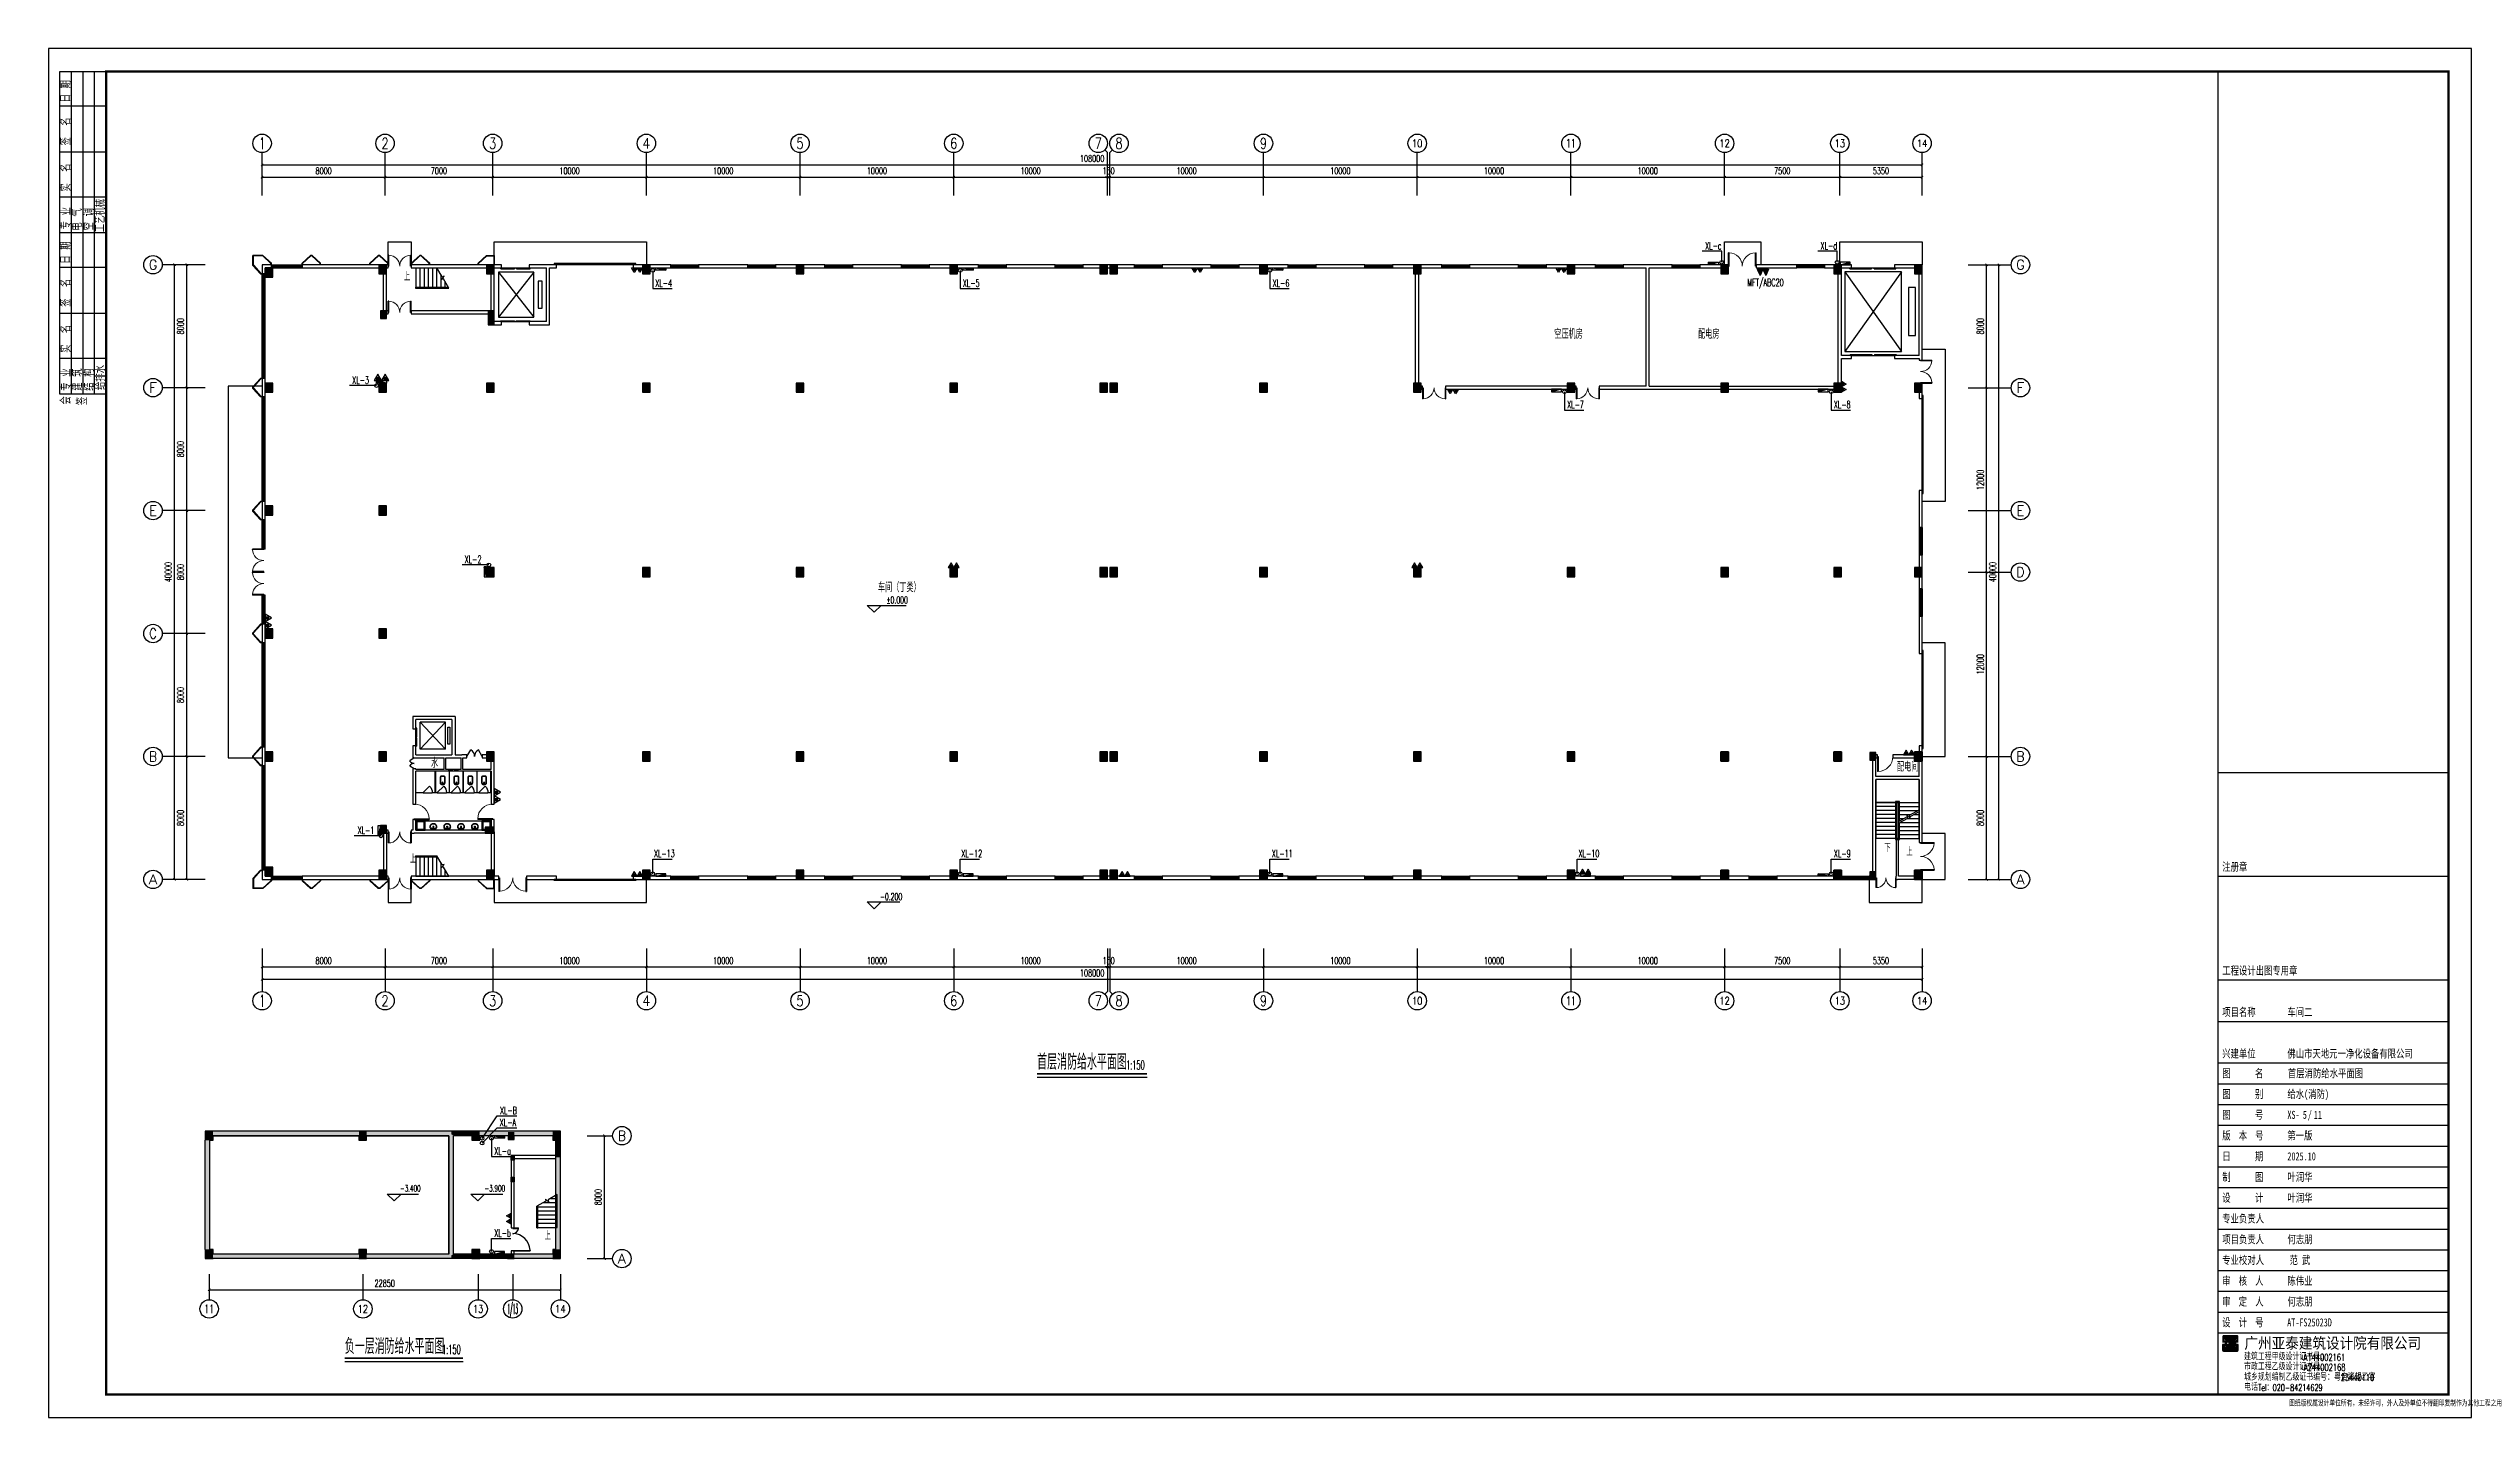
# Model space of a CAD drawing. Extents: x -620248 to 571765, y -684907 to -323071.
# Drawn here: x -247209 to -89559, y -543282 to -454182 of the extents above; entities that cross this region are included whole.
import ezdxf
from ezdxf.enums import TextEntityAlignment as Align

# ---------------------------------------------------------------- set-up
doc = ezdxf.new("R2010")
doc.units = 0
doc.header["$LTSCALE"] = 1000
doc.header["$MEASUREMENT"] = 0
doc.linetypes.add('DASH', pattern=[0.35, 0.25, -0.1])
for name, color, linetype in [('4', 4, 'Continuous'), ('9', 9, 'Continuous'), ('AXIS', 3, 'Continuous'), ('AXIS_TEXT', 7, 'Continuous'), ('COLUMN', 9, 'Continuous'), ('DIM_ELEV', 3, 'Continuous'), ('DIM_SYMB', 3, 'Continuous'), ('EQUIP_消火栓', 7, 'Continuous'), ('EQUIP_灭火器', 7, 'Continuous'), ('EVTR', 2, 'Continuous'), ('K+T', 252, 'Continuous'), ('PUB_HATCH', 8, 'Continuous'), ('PUB_TITLE', 4, 'Continuous'), ('STAIR', 2, 'Continuous'), ('TWT_LEAD', 3, 'Continuous'), ('TWT_TEXT', 7, 'Continuous'), ('VPIPE-消防', 1, 'Continuous'), ('WALL', 7, 'Continuous'), ('WINDOW', 4, 'Continuous'), ('框', 130, 'Continuous')]:
    doc.layers.add(name, color=color, linetype=linetype)
doc.styles.add('-宋体', font='simsun_0.shx', dxfattribs={"width": 0.8})
doc.styles.add('_TCH_AXIS', font='COMPLEX', dxfattribs={"bigfont": 'GBCBIG'})
doc.styles.add('_TCH_DIM', font='SIMPLEX.shx', dxfattribs={"width": 0.8, "bigfont": 'GBCBIG.shx'})
doc.styles.add('_TCH_DIM_T3', font='SIMPLEX.shx', dxfattribs={"width": 0.564706, "bigfont": 'GBCBIG.shx'})
doc.styles.add('COMPLEX', font='COMPLEX')
doc.styles.add('TBC', font='simhei_0.shx', dxfattribs={"width": 0.9})
doc.styles.add('天正', font='SIMPLEX.shx', dxfattribs={"width": 0.7, "bigfont": 'HZTXT.shx'})
doc.dimstyles.new('_TCH_ARCH&&150', dxfattribs={"dimtxt": 446.25, "dimasz": 150, "dimexe": 375, "dimexo": 450, "dimgap": 189.375, "dimtad": 1, "dimdec": 0, "dimzin": 0, "dimdsep": 46, "dimtxsty": '_TCH_DIM_T3', "dimblk": 'ARCHTICK', "dimcen": 0.09, "dimclrt": 7, "dimazin": 2, "dimtfac": 1, "dimtdec": 0, "dimtix": 1, "dimtmove": 2, "dimatfit": 3, "dimfxl": 1, "dimtolj": 1, "dimtzin": 0, "dimarcsym": 0})

msp = doc.modelspace()

# ---------------------------------------------------------------- texts
at = {"layer": 'DIM_SYMB', "color": 7}
for s, height, style, width, p in [('首层消防给水平面图', 1012.77, '_TCH_DIM', 0.8, (-182882.9, -520640)), ('1:150', 600, '天正', 0.525, (-177096.8, -520640)), ('负一层消防给水平面图', 1012.77, '_TCH_DIM', 0.8, (-227930.3, -539149.6)), ('1:150', 600, '天正', 0.525, (-221599, -539149.6))]:
    msp.add_text(s, height=height, dxfattribs=dict(at, style=style, width=width)).set_placement(p)
at = {"layer": 'PUB_TITLE', "color": 4, "style": '-宋体', "width": 0.74}
msp.add_text('首层消防给水平面图', height=525, dxfattribs=at).set_placement((-101509.4, -521141.2))
msp.add_text('5', height=525, dxfattribs=at).set_placement((-100406.7, -523840.4), align=Align.CENTER)
at = {"layer": 'TWT_LEAD', "color": 7, "style": '天正', "width": 0.525}
for s, p in [('XL-c', (-139427.9, -467263.7)), ('XL-d', (-131916, -467263.7)), ('XL-4', (-207729.1, -469694.2)), ('XL-5', (-187723.1, -469694.2)), ('XL-6', (-167567.1, -469694.2)), ('XL-3', (-227451.7, -476004.6)), ('XL-7', (-148404, -477594.2)), ('XL-8', (-131054, -477594.2)), ('XL-2', (-220130.6, -487669.4)), ('XL-1', (-227097.7, -505304.6)), ('XL-13', (-207819.1, -506815.4)), ('XL-12', (-187819.1, -506815.4)), ('XL-11', (-167615.1, -506815.4)), ('XL-10', (-147669.1, -506815.4)), ('XL-9', (-131048, -506815.4)), ('XL-B', (-217839, -523536)), ('XL-A', (-217851, -524311.5)), ('XL-a', (-218203.5, -526174)), ('XL-b', (-218203.5, -531512.5))]:
    msp.add_text(s, height=480, dxfattribs=at).set_placement(p)
at = {"layer": 'TWT_TEXT', "style": '天正', "width": 0.525}
msp.add_text('MFT/ABC20', height=480, dxfattribs=at).set_placement((-136683.6, -469647.8))

# ---------------------------------------------------------------- blocks, each defined once
blk = doc.blocks.new('_ArchTick')
at = {"color": 0, "linetype": 'ByBlock', "const_width": 0.4}
blk.add_lwpolyline([(-0.5, -0.5), (0.5, 0.5)], dxfattribs=at)
blk = doc.blocks.new('*D449')
at = {"layer": 'AXIS', "color": 0, "lineweight": -2, "transparency": 16777216}
for p, q in [((600, 2411), (600, 1475)), ((600, 1850), (23450, 1850)), ((23450, 2411), (23450, 1475))]:
    blk.add_line(p, q, dxfattribs=at)
at = {"layer": 'Defpoints', "color": 0, "transparency": 16777216}
for p in [(600, 2861), (23450, 2861), (23450, 1850)]:
    blk.add_point(p, dxfattribs=at)
at = {"layer": 'AXIS', "color": 0, "lineweight": -2, "transparency": 16777216, "xscale": 150, "yscale": 150, "zscale": 150, "rotation": 180}
blk.add_blockref('_ArchTick', (600, 1850), dxfattribs=at)
at = {"layer": 'AXIS', "color": 0, "lineweight": -2, "transparency": 16777216, "xscale": 150, "yscale": 150, "zscale": 150}
blk.add_blockref('_ArchTick', (23450, 1850), dxfattribs=at)
at = {"layer": 'AXIS', "color": 7, "transparency": 16777216, "insert": (12025, 2262), "char_height": 446.2, "attachment_point": 5, "style": '_TCH_DIM_T3'}
blk.add_mtext('\\A1;22850', dxfattribs=at)
blk = doc.blocks.new('*D450')
at = {"layer": 'AXIS', "color": 0, "lineweight": -2, "transparency": 16777216}
for p, q in [((25640, 11872), (26695, 11872)), ((26320, 3872), (26320, 11872)), ((25640, 3872), (26695, 3872))]:
    blk.add_line(p, q, dxfattribs=at)
at = {"layer": 'Defpoints', "color": 0, "transparency": 16777216}
for p in [(25190, 11872), (26320, 11872), (25190, 3872)]:
    blk.add_point(p, dxfattribs=at)
at = {"layer": 'AXIS', "color": 0, "lineweight": -2, "transparency": 16777216, "xscale": 150, "yscale": 150, "zscale": 150}
for p, rotation in [((26320, 11872), 90), ((26320, 3872), 270)]:
    blk.add_blockref('_ArchTick', p, dxfattribs=dict(at, rotation=rotation))
at = {"layer": 'AXIS', "color": 7, "transparency": 16777216, "insert": (25907, 7872), "char_height": 446.2, "attachment_point": 5, "rotation": 90, "style": '_TCH_DIM_T3'}
blk.add_mtext('\\A1;8000', dxfattribs=at)
blk = doc.blocks.new('_AXISO')
blk.add_circle((0, 0), 0.5)
at = {"layer": 'AXIS_TEXT', "style": 'COMPLEX', "width": 1.041667}
blk.add_attdef('A', text='', height=0.56, dxfattribs=at).set_placement((-0.25, -0.28), (0.25, -0.28), align=Align.FIT)
blk = doc.blocks.new('$DorLib2D$00000225')
at = {"color": 0}
for p, q in [((-0.5, 0), (-0.5, 0.25)), ((-0.48, 0.25), (-0.5, 0.25)), ((-0.48, 0), (-0.48, 0.25)), ((0.48, 0), (0.48, 0.75)), ((0.48, 0.75), (0.5, 0.75)), ((0.5, 0), (0.5, 0.75)), ((-0.48, 0), (-0.5, 0)), ((0.48, 0), (0.5, 0))]:
    blk.add_line(p, q, dxfattribs=at)
for centre, radius, start, end in [((-0.5, 0), 0.251, 359.7899, 84.0974), ((0.5, 0), 0.755, 92.2493, 179.7238)]:
    blk.add_arc(centre, radius, start, end, dxfattribs=at)
blk = doc.blocks.new('A$C2E844E90')
at = {"layer": 'PUB_HATCH'}
for points in [[(200, -200), (700, -200), (700, 400), (200, 400)], [(7600, 0), (8100, 0), (8100, 600), (7600, 600)], [(14600, 0), (15100, 0), (15100, 600), (14600, 600)], [(24750, 0), (25250, 0), (25250, 600), (24750, 600)], [(34750, 0), (35250, 0), (35250, 600), (34750, 600)], [(44750, 0), (45250, 0), (45250, 600), (44750, 600)], [(54500, 0), (55000, 0), (55000, 600), (54500, 600)], [(55150, 0), (55650, 0), (55650, 600), (55150, 600)], [(64900, 0), (65400, 0), (65400, 600), (64900, 600)], [(74900, 0), (75400, 0), (75400, 600), (74900, 600)], [(84900, 0), (85400, 0), (85400, 600), (84900, 600)], [(94900, 0), (95400, 0), (95400, 600), (94900, 600)], [(102250, 0), (102750, 0), (102750, 600), (102250, 600)], [(107500, 0), (108000, 0), (108000, 600), (107500, 600)], [(7700, -2900), (8100, -2900), (8100, -2400), (7700, -2400)], [(14700, -3300), (15100, -3300), (15100, -2400), (14700, -2400)], [(200, -7700), (700, -7700), (700, -7100), (200, -7100)], [(7600, -7700), (8100, -7700), (8100, -7100), (7600, -7100)], [(14600, -7700), (15100, -7700), (15100, -7100), (14600, -7100)], [(24750, -7700), (25250, -7700), (25250, -7100), (24750, -7100)], [(34750, -7700), (35250, -7700), (35250, -7100), (34750, -7100)], [(44750, -7700), (45250, -7700), (45250, -7100), (44750, -7100)], [(54500, -7700), (55000, -7700), (55000, -7100), (54500, -7100)], [(55150, -7700), (55650, -7700), (55650, -7100), (55150, -7100)], [(64900, -7700), (65400, -7700), (65400, -7100), (64900, -7100)], [(74900, -7700), (75400, -7700), (75400, -7100), (74900, -7100)], [(84900, -7700), (85400, -7700), (85400, -7100), (84900, -7100)], [(94900, -7700), (95400, -7700), (95400, -7100), (94900, -7100)], [(102250, -7700), (102750, -7700), (102750, -7100), (102250, -7100)], [(107500, -7700), (108000, -7700), (108000, -7100), (107500, -7100)], [(200, -15700), (700, -15700), (700, -15100), (200, -15100)], [(7600, -15700), (8100, -15700), (8100, -15100), (7600, -15100)], [(14600, -19700), (15100, -19700), (15100, -19100), (14600, -19100)], [(24750, -19700), (25250, -19700), (25250, -19100), (24750, -19100)], [(34750, -19700), (35250, -19700), (35250, -19100), (34750, -19100)], [(44750, -19700), (45250, -19700), (45250, -19100), (44750, -19100)], [(54500, -19700), (55000, -19700), (55000, -19100), (54500, -19100)], [(55150, -19700), (55650, -19700), (55650, -19100), (55150, -19100)], [(64900, -19700), (65400, -19700), (65400, -19100), (64900, -19100)], [(74900, -19700), (75400, -19700), (75400, -19100), (74900, -19100)], [(84900, -19700), (85400, -19700), (85400, -19100), (84900, -19100)], [(94900, -19700), (95400, -19700), (95400, -19100), (94900, -19100)], [(102250, -19700), (102750, -19700), (102750, -19100), (102250, -19100)], [(107500, -19700), (108000, -19700), (108000, -19100), (107500, -19100)], [(200, -23700), (700, -23700), (700, -23100), (200, -23100)], [(7600, -23700), (8100, -23700), (8100, -23100), (7600, -23100)], [(200, -31700), (700, -31700), (700, -31100), (200, -31100)], [(7600, -31700), (8100, -31700), (8100, -31100), (7600, -31100)], [(14600, -31700), (15100, -31700), (15100, -31100), (14600, -31100)], [(24750, -31700), (25250, -31700), (25250, -31100), (24750, -31100)], [(34750, -31700), (35250, -31700), (35250, -31100), (34750, -31100)], [(44750, -31700), (45250, -31700), (45250, -31100), (44750, -31100)], [(54500, -31700), (55000, -31700), (55000, -31100), (54500, -31100)], [(55150, -31700), (55650, -31700), (55650, -31100), (55150, -31100)], [(64900, -31700), (65400, -31700), (65400, -31100), (64900, -31100)], [(74900, -31700), (75400, -31700), (75400, -31100), (74900, -31100)], [(84900, -31700), (85400, -31700), (85400, -31100), (84900, -31100)], [(94900, -31700), (95400, -31700), (95400, -31100), (94900, -31100)], [(102250, -31700), (102750, -31700), (102750, -31100), (102250, -31100)], [(105000, -31150), (104600, -31150), (104600, -31650), (105000, -31650)], [(107500, -31700), (108000, -31700), (108000, -31100), (107500, -31100)], [(8100, -35900), (7700, -35900), (7700, -36400), (8100, -36400)], [(15100, -36400), (15100, -36000), (14500, -36000), (14500, -36400)], [(200, -39200), (700, -39200), (700, -38600), (200, -38600)], [(7600, -39400), (8100, -39400), (8100, -38800), (7600, -38800)], [(14600, -39400), (15100, -39400), (15100, -38800), (14600, -38800)], [(24750, -39400), (25250, -39400), (25250, -38800), (24750, -38800)], [(34750, -39400), (35250, -39400), (35250, -38800), (34750, -38800)], [(44750, -39400), (45250, -39400), (45250, -38800), (44750, -38800)], [(54500, -39400), (55000, -39400), (55000, -38800), (54500, -38800)], [(55150, -39400), (55650, -39400), (55650, -38800), (55150, -38800)], [(64900, -39400), (65400, -39400), (65400, -38800), (64900, -38800)], [(74900, -39400), (75400, -39400), (75400, -38800), (74900, -38800)], [(84900, -39400), (85400, -39400), (85400, -38800), (84900, -38800)], [(94900, -39400), (95400, -39400), (95400, -38800), (94900, -38800)], [(102250, -39400), (102750, -39400), (102750, -38800), (102250, -38800)], [(105000, -38900), (104600, -38900), (104600, -39400), (105000, -39400)], [(107500, -39400), (108000, -39400), (108000, -38800), (107500, -38800)]]:
    blk.add_hatch(color=7, dxfattribs=at).paths.add_polyline_path(points)
at = {"layer": 'WALL'}
for points in [[(700, 400), (200, 400), (200, -200), (700, -200)], [(8100, 600), (7600, 600), (7600, 0), (8100, 0)], [(15100, 600), (14600, 600), (14600, 0), (15100, 0)], [(25250, 600), (24750, 600), (24750, 0), (25250, 0)], [(35250, 600), (34750, 600), (34750, 0), (35250, 0)], [(45250, 600), (44750, 600), (44750, 0), (45250, 0)], [(55000, 600), (54500, 600), (54500, 0), (55000, 0)], [(55650, 600), (55150, 600), (55150, 0), (55650, 0)], [(65400, 600), (64900, 600), (64900, 0), (65400, 0)], [(75400, 600), (74900, 600), (74900, 0), (75400, 0)], [(85400, 600), (84900, 600), (84900, 0), (85400, 0)], [(95400, 600), (94900, 600), (94900, 0), (95400, 0)], [(102750, 600), (102250, 600), (102250, 0), (102750, 0)], [(108000, 600), (107500, 600), (107500, 0), (108000, 0)], [(8100, -2400), (7700, -2400), (7700, -2900), (8100, -2900)], [(15100, -2400), (14700, -2400), (14700, -3300), (15100, -3300)], [(700, -7100), (200, -7100), (200, -7700), (700, -7700)], [(8100, -7100), (7600, -7100), (7600, -7700), (8100, -7700)], [(15100, -7100), (14600, -7100), (14600, -7700), (15100, -7700)], [(25250, -7100), (24750, -7100), (24750, -7700), (25250, -7700)], [(35250, -7100), (34750, -7100), (34750, -7700), (35250, -7700)], [(45250, -7100), (44750, -7100), (44750, -7700), (45250, -7700)], [(55000, -7100), (54500, -7100), (54500, -7700), (55000, -7700)], [(55650, -7100), (55150, -7100), (55150, -7700), (55650, -7700)], [(65400, -7100), (64900, -7100), (64900, -7700), (65400, -7700)], [(75400, -7100), (74900, -7100), (74900, -7700), (75400, -7700)], [(85400, -7100), (84900, -7100), (84900, -7700), (85400, -7700)], [(95400, -7100), (94900, -7100), (94900, -7700), (95400, -7700)], [(102750, -7100), (102250, -7100), (102250, -7700), (102750, -7700)], [(108000, -7100), (107500, -7100), (107500, -7700), (108000, -7700)], [(700, -15100), (200, -15100), (200, -15700), (700, -15700)], [(8100, -15100), (7600, -15100), (7600, -15700), (8100, -15700)], [(15100, -19100), (14600, -19100), (14600, -19700), (15100, -19700)], [(25250, -19100), (24750, -19100), (24750, -19700), (25250, -19700)], [(35250, -19100), (34750, -19100), (34750, -19700), (35250, -19700)], [(45250, -19100), (44750, -19100), (44750, -19700), (45250, -19700)], [(55000, -19100), (54500, -19100), (54500, -19700), (55000, -19700)], [(55650, -19100), (55150, -19100), (55150, -19700), (55650, -19700)], [(65400, -19100), (64900, -19100), (64900, -19700), (65400, -19700)], [(75400, -19100), (74900, -19100), (74900, -19700), (75400, -19700)], [(85400, -19100), (84900, -19100), (84900, -19700), (85400, -19700)], [(95400, -19100), (94900, -19100), (94900, -19700), (95400, -19700)], [(102750, -19100), (102250, -19100), (102250, -19700), (102750, -19700)], [(108000, -19100), (107500, -19100), (107500, -19700), (108000, -19700)], [(700, -23100), (200, -23100), (200, -23700), (700, -23700)], [(8100, -23100), (7600, -23100), (7600, -23700), (8100, -23700)], [(700, -31100), (200, -31100), (200, -31700), (700, -31700)], [(8100, -31100), (7600, -31100), (7600, -31700), (8100, -31700)], [(15100, -31100), (14600, -31100), (14600, -31700), (15100, -31700)], [(25250, -31100), (24750, -31100), (24750, -31700), (25250, -31700)], [(35250, -31100), (34750, -31100), (34750, -31700), (35250, -31700)], [(45250, -31100), (44750, -31100), (44750, -31700), (45250, -31700)], [(55000, -31100), (54500, -31100), (54500, -31700), (55000, -31700)], [(55650, -31100), (55150, -31100), (55150, -31700), (55650, -31700)], [(65400, -31100), (64900, -31100), (64900, -31700), (65400, -31700)], [(75400, -31100), (74900, -31100), (74900, -31700), (75400, -31700)], [(85400, -31100), (84900, -31100), (84900, -31700), (85400, -31700)], [(95400, -31100), (94900, -31100), (94900, -31700), (95400, -31700)], [(102750, -31100), (102250, -31100), (102250, -31700), (102750, -31700)], [(104600, -31650), (105000, -31650), (105000, -31150), (104600, -31150)], [(108000, -31100), (107500, -31100), (107500, -31700), (108000, -31700)], [(7700, -36400), (8100, -36400), (8100, -35900), (7700, -35900)], [(14500, -36000), (14500, -36400), (15100, -36400), (15100, -36000)], [(700, -38600), (200, -38600), (200, -39200), (700, -39200)], [(8100, -38800), (7600, -38800), (7600, -39400), (8100, -39400)], [(15100, -38800), (14600, -38800), (14600, -39400), (15100, -39400)], [(25250, -38800), (24750, -38800), (24750, -39400), (25250, -39400)], [(35250, -38800), (34750, -38800), (34750, -39400), (35250, -39400)], [(45250, -38800), (44750, -38800), (44750, -39400), (45250, -39400)], [(55000, -38800), (54500, -38800), (54500, -39400), (55000, -39400)], [(55650, -38800), (55150, -38800), (55150, -39400), (55650, -39400)], [(65400, -38800), (64900, -38800), (64900, -39400), (65400, -39400)], [(75400, -38800), (74900, -38800), (74900, -39400), (75400, -39400)], [(85400, -38800), (84900, -38800), (84900, -39400), (85400, -39400)], [(95400, -38800), (94900, -38800), (94900, -39400), (95400, -39400)], [(102750, -38800), (102250, -38800), (102250, -39400), (102750, -39400)], [(104600, -39400), (105000, -39400), (105000, -38900), (104600, -38900)], [(108000, -38800), (107500, -38800), (107500, -39400), (108000, -39400)]]:
    blk.add_lwpolyline(points, close=True, dxfattribs=at)
blk = doc.blocks.new('A$C58C370F3')
at = {"layer": 'K+T'}
for points in [[(465, 138), (59, 138, 0.3881895), (0, 88), (0, -88, 0.3881895), (59, -138), (465, -138, 0.9789497)], [(465, 118), (58, 118, 0.3820166), (20, 86), (20, -86, 0.3820166), (58, -118), (465, -118, 0.9772552)]]:
    blk.add_lwpolyline(points, format="xyb", close=True, dxfattribs=at)
blk.add_circle((462, 0), 40, dxfattribs=at)
blk = doc.blocks.new('$DorLib2D$00000114')
at = {"color": 0}
blk.add_line((0.5, 0), (-0.21, 0.71), dxfattribs=at)
blk.add_arc((0.5, 0), 1, 135, 180, dxfattribs=at)
blk = doc.blocks.new('A$C03CD7C06')
at = {"layer": 'K+T'}
for p, q in [((-350, 1410), (-460, 1410)), ((-460, 1410), (-460, 0)), ((-440, 0), (-460, 0)), ((-440, 1390), (-350, 1390)), ((-440, 1390), (-440, 0)), ((-350, 1410), (250, 1410)), ((-350, 1390), (-350, 1410)), ((460, 1410), (250, 1410)), ((250, 1410), (250, 1390)), ((250, 1390), (440, 1390)), ((440, 1390), (440, 0)), ((460, 0), (440, 0)), ((460, 1410), (460, 0))]:
    blk.add_line(p, q, dxfattribs=at)
at = {"layer": 'K+T', "xscale": 600, "yscale": 600, "zscale": -600, "rotation": 180}
blk.add_blockref('$DorLib2D$00000114', (-50, 1400), dxfattribs=at)
at = {"layer": 'K+T', "rotation": 90}
blk.add_blockref('A$C58C370F3', (0, 310), dxfattribs=at)
blk = doc.blocks.new('A$C013c3c15')
at = {"layer": '9'}
for p, q in [((0, 600), (0, 500)), ((550, 0), (0, 500)), ((30, 600), (30, 513)), ((562, 30), (30, 513)), ((650, 0), (550, 0)), ((638, 30), (562, 30)), ((638, 30), (1170, 513)), ((650, 0), (1200, 500)), ((1170, 600), (1170, 513)), ((1200, 600), (1200, 500))]:
    blk.add_line(p, q, dxfattribs=at)
blk = doc.blocks.new('A$Cf4c09cbc')
at = {"layer": '9'}
for p, q in [((0, 650), (500, 1200)), ((0, 650), (0, 0)), ((650, 0), (0, 0)), ((30, 637), (512, 1170)), ((30, 637), (30, 30)), ((638, 30), (30, 30)), ((500, 1200), (600, 1200)), ((512, 1170), (600, 1170)), ((638, 30), (1170, 513)), ((650, 0), (1200, 500)), ((1170, 600), (1170, 513)), ((1200, 600), (1200, 500))]:
    blk.add_line(p, q, dxfattribs=at)
blk = doc.blocks.new('A$C7fd66507')
at = {"layer": '9'}
for points in [[(150, 600), (150, 500), (700, 0), (1200, 0), (1200, 600)], [(180, 600), (180, 513), (712, 30), (1170, 30), (1170, 600)], [(700, 0), (1200, 0), (1200, 600)]]:
    blk.add_lwpolyline(points, dxfattribs=at)
blk = doc.blocks.new('$DorLib2D$00000002')
for p, q in [((-0.5, 0), (-0.5, 0.4875)), ((-0.475, 0.4875), (-0.5, 0.4875)), ((-0.5, 0), (-0.475, 0)), ((-0.475, 0), (-0.475, 0.4875)), ((0.475, 0), (0.475, 0.4875)), ((0.475, 0.4875), (0.5, 0.4875)), ((0.5, 0), (0.475, 0)), ((0.5, 0), (0.5, 0.4875))]:
    blk.add_line(p, q)
at = {"lineweight": 13}
for centre, start, end in [((-0.4875, 0), 0, 88.530716), ((0.4875, 0), 91.469284, 180)]:
    blk.add_arc(centre, 0.4875, start, end, dxfattribs=at)
blk = doc.blocks.new('$DorLib2D$00000126')
at = {"color": 0, "linetype": 'Continuous'}
for p, q in [((-0.532, 0.5), (-0.532, 0.9)), ((0.532, 0.9), (0.532, 0.5))]:
    blk.add_line(p, q, dxfattribs=at)
at = {"color": 0, "linetype": 'DASH'}
for p, q in [((-0.532, 0.9), (0.532, 0.9)), ((-0.532, 0.5), (0.532, 0.5))]:
    blk.add_line(p, q, dxfattribs=at)
blk = doc.blocks.new('*D466')
at = {"layer": 'AXIS', "color": 0, "lineweight": -2, "transparency": 16777216}
for p, q in [((7700, 3550), (7700, 1625)), ((115700, 3550), (115700, 1625)), ((7700, 2000), (115700, 2000))]:
    blk.add_line(p, q, dxfattribs=at)
at = {"layer": 'Defpoints', "color": 0, "transparency": 16777216}
for p in [(7700, 4000), (115700, 4000), (115700, 2000)]:
    blk.add_point(p, dxfattribs=at)
at = {"layer": 'AXIS', "color": 0, "lineweight": -2, "transparency": 16777216, "xscale": 150, "yscale": 150, "zscale": 150, "rotation": 180}
blk.add_blockref('_ArchTick', (7700, 2000), dxfattribs=at)
at = {"layer": 'AXIS', "color": 0, "lineweight": -2, "transparency": 16777216, "xscale": 150, "yscale": 150, "zscale": 150}
blk.add_blockref('_ArchTick', (115700, 2000), dxfattribs=at)
at = {"layer": 'AXIS', "color": 7, "transparency": 16777216, "insert": (61700, 2412), "char_height": 446.2, "attachment_point": 5, "style": '_TCH_DIM_T3'}
blk.add_mtext('\\A1;108000', dxfattribs=at)
blk = doc.blocks.new('*D467')
at = {"layer": 'AXIS', "color": 0, "lineweight": -2, "transparency": 16777216}
for p, q in [((7700, 3550), (7700, 2425)), ((15700, 3550), (15700, 2425)), ((7700, 2800), (15700, 2800))]:
    blk.add_line(p, q, dxfattribs=at)
at = {"layer": 'Defpoints', "color": 0, "transparency": 16777216}
for p in [(7700, 4000), (15700, 4000), (15700, 2800)]:
    blk.add_point(p, dxfattribs=at)
at = {"layer": 'AXIS', "color": 0, "lineweight": -2, "transparency": 16777216, "xscale": 150, "yscale": 150, "zscale": 150, "rotation": 180}
blk.add_blockref('_ArchTick', (7700, 2800), dxfattribs=at)
at = {"layer": 'AXIS', "color": 0, "lineweight": -2, "transparency": 16777216, "xscale": 150, "yscale": 150, "zscale": 150}
blk.add_blockref('_ArchTick', (15700, 2800), dxfattribs=at)
at = {"layer": 'AXIS', "color": 7, "transparency": 16777216, "insert": (11700, 3212), "char_height": 446.2, "attachment_point": 5, "style": '_TCH_DIM_T3'}
blk.add_mtext('\\A1;8000', dxfattribs=at)
blk = doc.blocks.new('*D468')
at = {"layer": 'AXIS', "color": 0, "lineweight": -2, "transparency": 16777216}
for p, q in [((15700, 3550), (15700, 2425)), ((22700, 3550), (22700, 2425)), ((15700, 2800), (22700, 2800))]:
    blk.add_line(p, q, dxfattribs=at)
at = {"layer": 'Defpoints', "color": 0, "transparency": 16777216}
for p in [(15700, 4000), (22700, 4000), (22700, 2800)]:
    blk.add_point(p, dxfattribs=at)
at = {"layer": 'AXIS', "color": 0, "lineweight": -2, "transparency": 16777216, "xscale": 150, "yscale": 150, "zscale": 150, "rotation": 180}
blk.add_blockref('_ArchTick', (15700, 2800), dxfattribs=at)
at = {"layer": 'AXIS', "color": 0, "lineweight": -2, "transparency": 16777216, "xscale": 150, "yscale": 150, "zscale": 150}
blk.add_blockref('_ArchTick', (22700, 2800), dxfattribs=at)
at = {"layer": 'AXIS', "color": 7, "transparency": 16777216, "insert": (19200, 3212), "char_height": 446.2, "attachment_point": 5, "style": '_TCH_DIM_T3'}
blk.add_mtext('\\A1;7000', dxfattribs=at)
blk = doc.blocks.new('*D469')
at = {"layer": 'AXIS', "color": 0, "lineweight": -2, "transparency": 16777216}
for p, q in [((22700, 3550), (22700, 2425)), ((32700, 3550), (32700, 2425)), ((22700, 2800), (32700, 2800))]:
    blk.add_line(p, q, dxfattribs=at)
at = {"layer": 'Defpoints', "color": 0, "transparency": 16777216}
for p in [(22700, 4000), (32700, 4000), (32700, 2800)]:
    blk.add_point(p, dxfattribs=at)
at = {"layer": 'AXIS', "color": 0, "lineweight": -2, "transparency": 16777216, "xscale": 150, "yscale": 150, "zscale": 150, "rotation": 180}
blk.add_blockref('_ArchTick', (22700, 2800), dxfattribs=at)
at = {"layer": 'AXIS', "color": 0, "lineweight": -2, "transparency": 16777216, "xscale": 150, "yscale": 150, "zscale": 150}
blk.add_blockref('_ArchTick', (32700, 2800), dxfattribs=at)
at = {"layer": 'AXIS', "color": 7, "transparency": 16777216, "insert": (27700, 3212), "char_height": 446.2, "attachment_point": 5, "style": '_TCH_DIM_T3'}
blk.add_mtext('\\A1;10000', dxfattribs=at)
blk = doc.blocks.new('*D470')
at = {"layer": 'AXIS', "color": 0, "lineweight": -2, "transparency": 16777216}
for p, q in [((32700, 3550), (32700, 2425)), ((42700, 3550), (42700, 2425)), ((32700, 2800), (42700, 2800))]:
    blk.add_line(p, q, dxfattribs=at)
at = {"layer": 'Defpoints', "color": 0, "transparency": 16777216}
for p in [(32700, 4000), (42700, 4000), (42700, 2800)]:
    blk.add_point(p, dxfattribs=at)
at = {"layer": 'AXIS', "color": 0, "lineweight": -2, "transparency": 16777216, "xscale": 150, "yscale": 150, "zscale": 150, "rotation": 180}
blk.add_blockref('_ArchTick', (32700, 2800), dxfattribs=at)
at = {"layer": 'AXIS', "color": 0, "lineweight": -2, "transparency": 16777216, "xscale": 150, "yscale": 150, "zscale": 150}
blk.add_blockref('_ArchTick', (42700, 2800), dxfattribs=at)
at = {"layer": 'AXIS', "color": 7, "transparency": 16777216, "insert": (37700, 3212), "char_height": 446.2, "attachment_point": 5, "style": '_TCH_DIM_T3'}
blk.add_mtext('\\A1;10000', dxfattribs=at)
blk = doc.blocks.new('*D471')
at = {"layer": 'AXIS', "color": 0, "lineweight": -2, "transparency": 16777216}
for p, q in [((42700, 3550), (42700, 2425)), ((52700, 3550), (52700, 2425)), ((42700, 2800), (52700, 2800))]:
    blk.add_line(p, q, dxfattribs=at)
at = {"layer": 'Defpoints', "color": 0, "transparency": 16777216}
for p in [(42700, 4000), (52700, 4000), (52700, 2800)]:
    blk.add_point(p, dxfattribs=at)
at = {"layer": 'AXIS', "color": 0, "lineweight": -2, "transparency": 16777216, "xscale": 150, "yscale": 150, "zscale": 150, "rotation": 180}
blk.add_blockref('_ArchTick', (42700, 2800), dxfattribs=at)
at = {"layer": 'AXIS', "color": 0, "lineweight": -2, "transparency": 16777216, "xscale": 150, "yscale": 150, "zscale": 150}
blk.add_blockref('_ArchTick', (52700, 2800), dxfattribs=at)
at = {"layer": 'AXIS', "color": 7, "transparency": 16777216, "insert": (47700, 3212), "char_height": 446.2, "attachment_point": 5, "style": '_TCH_DIM_T3'}
blk.add_mtext('\\A1;10000', dxfattribs=at)
blk = doc.blocks.new('*D472')
at = {"layer": 'AXIS', "color": 0, "lineweight": -2, "transparency": 16777216}
for p, q in [((52700, 3550), (52700, 2425)), ((62700, 3550), (62700, 2425)), ((52700, 2800), (62700, 2800))]:
    blk.add_line(p, q, dxfattribs=at)
at = {"layer": 'Defpoints', "color": 0, "transparency": 16777216}
for p in [(52700, 4000), (62700, 4000), (62700, 2800)]:
    blk.add_point(p, dxfattribs=at)
at = {"layer": 'AXIS', "color": 0, "lineweight": -2, "transparency": 16777216, "xscale": 150, "yscale": 150, "zscale": 150, "rotation": 180}
blk.add_blockref('_ArchTick', (52700, 2800), dxfattribs=at)
at = {"layer": 'AXIS', "color": 0, "lineweight": -2, "transparency": 16777216, "xscale": 150, "yscale": 150, "zscale": 150}
blk.add_blockref('_ArchTick', (62700, 2800), dxfattribs=at)
at = {"layer": 'AXIS', "color": 7, "transparency": 16777216, "insert": (57700, 3212), "char_height": 446.2, "attachment_point": 5, "style": '_TCH_DIM_T3'}
blk.add_mtext('\\A1;10000', dxfattribs=at)
blk = doc.blocks.new('*D473')
at = {"layer": 'AXIS', "color": 0, "lineweight": -2, "transparency": 16777216}
for p, q in [((62700, 3550), (62700, 2425)), ((62850, 3550), (62850, 2425)), ((62700, 2800), (62550, 2800)), ((62700, 2800), (62850, 2800)), ((62850, 2800), (63000, 2800))]:
    blk.add_line(p, q, dxfattribs=at)
at = {"layer": 'Defpoints', "color": 0, "transparency": 16777216}
for p in [(62700, 4000), (62850, 4000), (62850, 2800)]:
    blk.add_point(p, dxfattribs=at)
at = {"layer": 'AXIS', "color": 0, "lineweight": -2, "transparency": 16777216, "xscale": 150, "yscale": 150, "zscale": 150}
blk.add_blockref('_ArchTick', (62700, 2800), dxfattribs=at)
at = {"layer": 'AXIS', "color": 0, "lineweight": -2, "transparency": 16777216, "xscale": 150, "yscale": 150, "zscale": 150, "rotation": 180}
blk.add_blockref('_ArchTick', (62850, 2800), dxfattribs=at)
at = {"layer": 'AXIS', "color": 7, "transparency": 16777216, "insert": (62775, 3212), "char_height": 446.2, "attachment_point": 5, "style": '_TCH_DIM_T3'}
blk.add_mtext('\\A1;150', dxfattribs=at)
blk = doc.blocks.new('*D474')
at = {"layer": 'AXIS', "color": 0, "lineweight": -2, "transparency": 16777216}
for p, q in [((62850, 3550), (62850, 2425)), ((72850, 3550), (72850, 2425)), ((62850, 2800), (72850, 2800))]:
    blk.add_line(p, q, dxfattribs=at)
at = {"layer": 'Defpoints', "color": 0, "transparency": 16777216}
for p in [(62850, 4000), (72850, 4000), (72850, 2800)]:
    blk.add_point(p, dxfattribs=at)
at = {"layer": 'AXIS', "color": 0, "lineweight": -2, "transparency": 16777216, "xscale": 150, "yscale": 150, "zscale": 150, "rotation": 180}
blk.add_blockref('_ArchTick', (62850, 2800), dxfattribs=at)
at = {"layer": 'AXIS', "color": 0, "lineweight": -2, "transparency": 16777216, "xscale": 150, "yscale": 150, "zscale": 150}
blk.add_blockref('_ArchTick', (72850, 2800), dxfattribs=at)
at = {"layer": 'AXIS', "color": 7, "transparency": 16777216, "insert": (67850, 3212), "char_height": 446.2, "attachment_point": 5, "style": '_TCH_DIM_T3'}
blk.add_mtext('\\A1;10000', dxfattribs=at)
blk = doc.blocks.new('*D475')
at = {"layer": 'AXIS', "color": 0, "lineweight": -2, "transparency": 16777216}
for p, q in [((72850, 3550), (72850, 2425)), ((82850, 3550), (82850, 2425)), ((72850, 2800), (82850, 2800))]:
    blk.add_line(p, q, dxfattribs=at)
at = {"layer": 'Defpoints', "color": 0, "transparency": 16777216}
for p in [(72850, 4000), (82850, 4000), (82850, 2800)]:
    blk.add_point(p, dxfattribs=at)
at = {"layer": 'AXIS', "color": 0, "lineweight": -2, "transparency": 16777216, "xscale": 150, "yscale": 150, "zscale": 150, "rotation": 180}
blk.add_blockref('_ArchTick', (72850, 2800), dxfattribs=at)
at = {"layer": 'AXIS', "color": 0, "lineweight": -2, "transparency": 16777216, "xscale": 150, "yscale": 150, "zscale": 150}
blk.add_blockref('_ArchTick', (82850, 2800), dxfattribs=at)
at = {"layer": 'AXIS', "color": 7, "transparency": 16777216, "insert": (77850, 3212), "char_height": 446.2, "attachment_point": 5, "style": '_TCH_DIM_T3'}
blk.add_mtext('\\A1;10000', dxfattribs=at)
blk = doc.blocks.new('*D476')
at = {"layer": 'AXIS', "color": 0, "lineweight": -2, "transparency": 16777216}
for p, q in [((82850, 3550), (82850, 2425)), ((92850, 3550), (92850, 2425)), ((82850, 2800), (92850, 2800))]:
    blk.add_line(p, q, dxfattribs=at)
at = {"layer": 'Defpoints', "color": 0, "transparency": 16777216}
for p in [(82850, 4000), (92850, 4000), (92850, 2800)]:
    blk.add_point(p, dxfattribs=at)
at = {"layer": 'AXIS', "color": 0, "lineweight": -2, "transparency": 16777216, "xscale": 150, "yscale": 150, "zscale": 150, "rotation": 180}
blk.add_blockref('_ArchTick', (82850, 2800), dxfattribs=at)
at = {"layer": 'AXIS', "color": 0, "lineweight": -2, "transparency": 16777216, "xscale": 150, "yscale": 150, "zscale": 150}
blk.add_blockref('_ArchTick', (92850, 2800), dxfattribs=at)
at = {"layer": 'AXIS', "color": 7, "transparency": 16777216, "insert": (87850, 3212), "char_height": 446.2, "attachment_point": 5, "style": '_TCH_DIM_T3'}
blk.add_mtext('\\A1;10000', dxfattribs=at)
blk = doc.blocks.new('*D477')
at = {"layer": 'AXIS', "color": 0, "lineweight": -2, "transparency": 16777216}
for p, q in [((92850, 3550), (92850, 2425)), ((102850, 3550), (102850, 2425)), ((92850, 2800), (102850, 2800))]:
    blk.add_line(p, q, dxfattribs=at)
at = {"layer": 'Defpoints', "color": 0, "transparency": 16777216}
for p in [(92850, 4000), (102850, 4000), (102850, 2800)]:
    blk.add_point(p, dxfattribs=at)
at = {"layer": 'AXIS', "color": 0, "lineweight": -2, "transparency": 16777216, "xscale": 150, "yscale": 150, "zscale": 150, "rotation": 180}
blk.add_blockref('_ArchTick', (92850, 2800), dxfattribs=at)
at = {"layer": 'AXIS', "color": 0, "lineweight": -2, "transparency": 16777216, "xscale": 150, "yscale": 150, "zscale": 150}
blk.add_blockref('_ArchTick', (102850, 2800), dxfattribs=at)
at = {"layer": 'AXIS', "color": 7, "transparency": 16777216, "insert": (97850, 3212), "char_height": 446.2, "attachment_point": 5, "style": '_TCH_DIM_T3'}
blk.add_mtext('\\A1;10000', dxfattribs=at)
blk = doc.blocks.new('*D478')
at = {"layer": 'AXIS', "color": 0, "lineweight": -2, "transparency": 16777216}
for p, q in [((102850, 3550), (102850, 2425)), ((110350, 3550), (110350, 2425)), ((102850, 2800), (110350, 2800))]:
    blk.add_line(p, q, dxfattribs=at)
at = {"layer": 'Defpoints', "color": 0, "transparency": 16777216}
for p in [(102850, 4000), (110350, 4000), (110350, 2800)]:
    blk.add_point(p, dxfattribs=at)
at = {"layer": 'AXIS', "color": 0, "lineweight": -2, "transparency": 16777216, "xscale": 150, "yscale": 150, "zscale": 150, "rotation": 180}
blk.add_blockref('_ArchTick', (102850, 2800), dxfattribs=at)
at = {"layer": 'AXIS', "color": 0, "lineweight": -2, "transparency": 16777216, "xscale": 150, "yscale": 150, "zscale": 150}
blk.add_blockref('_ArchTick', (110350, 2800), dxfattribs=at)
at = {"layer": 'AXIS', "color": 7, "transparency": 16777216, "insert": (106600, 3212), "char_height": 446.2, "attachment_point": 5, "style": '_TCH_DIM_T3'}
blk.add_mtext('\\A1;7500', dxfattribs=at)
blk = doc.blocks.new('*D479')
at = {"layer": 'AXIS', "color": 0, "lineweight": -2, "transparency": 16777216}
for p, q in [((110350, 3550), (110350, 2425)), ((115700, 3550), (115700, 2425)), ((110350, 2800), (115700, 2800))]:
    blk.add_line(p, q, dxfattribs=at)
at = {"layer": 'Defpoints', "color": 0, "transparency": 16777216}
for p in [(110350, 4000), (115700, 4000), (115700, 2800)]:
    blk.add_point(p, dxfattribs=at)
at = {"layer": 'AXIS', "color": 0, "lineweight": -2, "transparency": 16777216, "xscale": 150, "yscale": 150, "zscale": 150, "rotation": 180}
blk.add_blockref('_ArchTick', (110350, 2800), dxfattribs=at)
at = {"layer": 'AXIS', "color": 0, "lineweight": -2, "transparency": 16777216, "xscale": 150, "yscale": 150, "zscale": 150}
blk.add_blockref('_ArchTick', (115700, 2800), dxfattribs=at)
at = {"layer": 'AXIS', "color": 7, "transparency": 16777216, "insert": (113025, 3212), "char_height": 446.2, "attachment_point": 5, "style": '_TCH_DIM_T3'}
blk.add_mtext('\\A1;5350', dxfattribs=at)
blk = doc.blocks.new('*D480')
at = {"layer": 'AXIS', "color": 0, "lineweight": -2, "transparency": 16777216}
for p, q in [((7700, 53450), (7700, 55375)), ((115700, 53450), (115700, 55375)), ((7700, 55000), (115700, 55000))]:
    blk.add_line(p, q, dxfattribs=at)
at = {"layer": 'Defpoints', "color": 0, "transparency": 16777216}
for p in [(115700, 55000), (7700, 53000), (115700, 53000)]:
    blk.add_point(p, dxfattribs=at)
at = {"layer": 'AXIS', "color": 0, "lineweight": -2, "transparency": 16777216, "xscale": 150, "yscale": 150, "zscale": 150, "rotation": 180}
blk.add_blockref('_ArchTick', (7700, 55000), dxfattribs=at)
at = {"layer": 'AXIS', "color": 0, "lineweight": -2, "transparency": 16777216, "xscale": 150, "yscale": 150, "zscale": 150}
blk.add_blockref('_ArchTick', (115700, 55000), dxfattribs=at)
at = {"layer": 'AXIS', "color": 7, "transparency": 16777216, "insert": (61700, 55412), "char_height": 446.2, "attachment_point": 5, "style": '_TCH_DIM_T3'}
blk.add_mtext('\\A1;108000', dxfattribs=at)
blk = doc.blocks.new('*D481')
at = {"layer": 'AXIS', "color": 0, "lineweight": -2, "transparency": 16777216}
for p, q in [((7700, 53450), (7700, 54575)), ((7700, 54200), (15700, 54200)), ((15700, 53450), (15700, 54575))]:
    blk.add_line(p, q, dxfattribs=at)
at = {"layer": 'Defpoints', "color": 0, "transparency": 16777216}
for p in [(15700, 54200), (7700, 53000), (15700, 53000)]:
    blk.add_point(p, dxfattribs=at)
at = {"layer": 'AXIS', "color": 0, "lineweight": -2, "transparency": 16777216, "xscale": 150, "yscale": 150, "zscale": 150, "rotation": 180}
blk.add_blockref('_ArchTick', (7700, 54200), dxfattribs=at)
at = {"layer": 'AXIS', "color": 0, "lineweight": -2, "transparency": 16777216, "xscale": 150, "yscale": 150, "zscale": 150}
blk.add_blockref('_ArchTick', (15700, 54200), dxfattribs=at)
at = {"layer": 'AXIS', "color": 7, "transparency": 16777216, "insert": (11700, 54612), "char_height": 446.2, "attachment_point": 5, "style": '_TCH_DIM_T3'}
blk.add_mtext('\\A1;8000', dxfattribs=at)
blk = doc.blocks.new('*D482')
at = {"layer": 'AXIS', "color": 0, "lineweight": -2, "transparency": 16777216}
for p, q in [((15700, 53450), (15700, 54575)), ((15700, 54200), (22700, 54200)), ((22700, 53450), (22700, 54575))]:
    blk.add_line(p, q, dxfattribs=at)
at = {"layer": 'Defpoints', "color": 0, "transparency": 16777216}
for p in [(22700, 54200), (15700, 53000), (22700, 53000)]:
    blk.add_point(p, dxfattribs=at)
at = {"layer": 'AXIS', "color": 0, "lineweight": -2, "transparency": 16777216, "xscale": 150, "yscale": 150, "zscale": 150, "rotation": 180}
blk.add_blockref('_ArchTick', (15700, 54200), dxfattribs=at)
at = {"layer": 'AXIS', "color": 0, "lineweight": -2, "transparency": 16777216, "xscale": 150, "yscale": 150, "zscale": 150}
blk.add_blockref('_ArchTick', (22700, 54200), dxfattribs=at)
at = {"layer": 'AXIS', "color": 7, "transparency": 16777216, "insert": (19200, 54612), "char_height": 446.2, "attachment_point": 5, "style": '_TCH_DIM_T3'}
blk.add_mtext('\\A1;7000', dxfattribs=at)
blk = doc.blocks.new('*D483')
at = {"layer": 'AXIS', "color": 0, "lineweight": -2, "transparency": 16777216}
for p, q in [((22700, 53450), (22700, 54575)), ((22700, 54200), (32700, 54200)), ((32700, 53450), (32700, 54575))]:
    blk.add_line(p, q, dxfattribs=at)
at = {"layer": 'Defpoints', "color": 0, "transparency": 16777216}
for p in [(32700, 54200), (22700, 53000), (32700, 53000)]:
    blk.add_point(p, dxfattribs=at)
at = {"layer": 'AXIS', "color": 0, "lineweight": -2, "transparency": 16777216, "xscale": 150, "yscale": 150, "zscale": 150, "rotation": 180}
blk.add_blockref('_ArchTick', (22700, 54200), dxfattribs=at)
at = {"layer": 'AXIS', "color": 0, "lineweight": -2, "transparency": 16777216, "xscale": 150, "yscale": 150, "zscale": 150}
blk.add_blockref('_ArchTick', (32700, 54200), dxfattribs=at)
at = {"layer": 'AXIS', "color": 7, "transparency": 16777216, "insert": (27700, 54612), "char_height": 446.2, "attachment_point": 5, "style": '_TCH_DIM_T3'}
blk.add_mtext('\\A1;10000', dxfattribs=at)
blk = doc.blocks.new('*D484')
at = {"layer": 'AXIS', "color": 0, "lineweight": -2, "transparency": 16777216}
for p, q in [((32700, 53450), (32700, 54575)), ((32700, 54200), (42700, 54200)), ((42700, 53450), (42700, 54575))]:
    blk.add_line(p, q, dxfattribs=at)
at = {"layer": 'Defpoints', "color": 0, "transparency": 16777216}
for p in [(42700, 54200), (32700, 53000), (42700, 53000)]:
    blk.add_point(p, dxfattribs=at)
at = {"layer": 'AXIS', "color": 0, "lineweight": -2, "transparency": 16777216, "xscale": 150, "yscale": 150, "zscale": 150, "rotation": 180}
blk.add_blockref('_ArchTick', (32700, 54200), dxfattribs=at)
at = {"layer": 'AXIS', "color": 0, "lineweight": -2, "transparency": 16777216, "xscale": 150, "yscale": 150, "zscale": 150}
blk.add_blockref('_ArchTick', (42700, 54200), dxfattribs=at)
at = {"layer": 'AXIS', "color": 7, "transparency": 16777216, "insert": (37700, 54612), "char_height": 446.2, "attachment_point": 5, "style": '_TCH_DIM_T3'}
blk.add_mtext('\\A1;10000', dxfattribs=at)
blk = doc.blocks.new('*D485')
at = {"layer": 'AXIS', "color": 0, "lineweight": -2, "transparency": 16777216}
for p, q in [((42700, 53450), (42700, 54575)), ((42700, 54200), (52700, 54200)), ((52700, 53450), (52700, 54575))]:
    blk.add_line(p, q, dxfattribs=at)
at = {"layer": 'Defpoints', "color": 0, "transparency": 16777216}
for p in [(52700, 54200), (42700, 53000), (52700, 53000)]:
    blk.add_point(p, dxfattribs=at)
at = {"layer": 'AXIS', "color": 0, "lineweight": -2, "transparency": 16777216, "xscale": 150, "yscale": 150, "zscale": 150, "rotation": 180}
blk.add_blockref('_ArchTick', (42700, 54200), dxfattribs=at)
at = {"layer": 'AXIS', "color": 0, "lineweight": -2, "transparency": 16777216, "xscale": 150, "yscale": 150, "zscale": 150}
blk.add_blockref('_ArchTick', (52700, 54200), dxfattribs=at)
at = {"layer": 'AXIS', "color": 7, "transparency": 16777216, "insert": (47700, 54612), "char_height": 446.2, "attachment_point": 5, "style": '_TCH_DIM_T3'}
blk.add_mtext('\\A1;10000', dxfattribs=at)
blk = doc.blocks.new('*D486')
at = {"layer": 'AXIS', "color": 0, "lineweight": -2, "transparency": 16777216}
for p, q in [((52700, 53450), (52700, 54575)), ((52700, 54200), (62700, 54200)), ((62700, 53450), (62700, 54575))]:
    blk.add_line(p, q, dxfattribs=at)
at = {"layer": 'Defpoints', "color": 0, "transparency": 16777216}
for p in [(62700, 54200), (52700, 53000), (62700, 53000)]:
    blk.add_point(p, dxfattribs=at)
at = {"layer": 'AXIS', "color": 0, "lineweight": -2, "transparency": 16777216, "xscale": 150, "yscale": 150, "zscale": 150, "rotation": 180}
blk.add_blockref('_ArchTick', (52700, 54200), dxfattribs=at)
at = {"layer": 'AXIS', "color": 0, "lineweight": -2, "transparency": 16777216, "xscale": 150, "yscale": 150, "zscale": 150}
blk.add_blockref('_ArchTick', (62700, 54200), dxfattribs=at)
at = {"layer": 'AXIS', "color": 7, "transparency": 16777216, "insert": (57700, 54612), "char_height": 446.2, "attachment_point": 5, "style": '_TCH_DIM_T3'}
blk.add_mtext('\\A1;10000', dxfattribs=at)
blk = doc.blocks.new('*D487')
at = {"layer": 'AXIS', "color": 0, "lineweight": -2, "transparency": 16777216}
for p, q in [((62700, 54200), (62550, 54200)), ((62700, 53450), (62700, 54575)), ((62700, 54200), (62850, 54200)), ((62850, 53450), (62850, 54575)), ((62850, 54200), (63000, 54200))]:
    blk.add_line(p, q, dxfattribs=at)
at = {"layer": 'Defpoints', "color": 0, "transparency": 16777216}
for p in [(62850, 54200), (62700, 53000), (62850, 53000)]:
    blk.add_point(p, dxfattribs=at)
at = {"layer": 'AXIS', "color": 0, "lineweight": -2, "transparency": 16777216, "xscale": 150, "yscale": 150, "zscale": 150}
blk.add_blockref('_ArchTick', (62700, 54200), dxfattribs=at)
at = {"layer": 'AXIS', "color": 0, "lineweight": -2, "transparency": 16777216, "xscale": 150, "yscale": 150, "zscale": 150, "rotation": 180}
blk.add_blockref('_ArchTick', (62850, 54200), dxfattribs=at)
at = {"layer": 'AXIS', "color": 7, "transparency": 16777216, "insert": (62775, 54612), "char_height": 446.2, "attachment_point": 5, "style": '_TCH_DIM_T3'}
blk.add_mtext('\\A1;150', dxfattribs=at)
blk = doc.blocks.new('*D488')
at = {"layer": 'AXIS', "color": 0, "lineweight": -2, "transparency": 16777216}
for p, q in [((62850, 53450), (62850, 54575)), ((62850, 54200), (72850, 54200)), ((72850, 53450), (72850, 54575))]:
    blk.add_line(p, q, dxfattribs=at)
at = {"layer": 'Defpoints', "color": 0, "transparency": 16777216}
for p in [(72850, 54200), (62850, 53000), (72850, 53000)]:
    blk.add_point(p, dxfattribs=at)
at = {"layer": 'AXIS', "color": 0, "lineweight": -2, "transparency": 16777216, "xscale": 150, "yscale": 150, "zscale": 150, "rotation": 180}
blk.add_blockref('_ArchTick', (62850, 54200), dxfattribs=at)
at = {"layer": 'AXIS', "color": 0, "lineweight": -2, "transparency": 16777216, "xscale": 150, "yscale": 150, "zscale": 150}
blk.add_blockref('_ArchTick', (72850, 54200), dxfattribs=at)
at = {"layer": 'AXIS', "color": 7, "transparency": 16777216, "insert": (67850, 54612), "char_height": 446.2, "attachment_point": 5, "style": '_TCH_DIM_T3'}
blk.add_mtext('\\A1;10000', dxfattribs=at)
blk = doc.blocks.new('*D489')
at = {"layer": 'AXIS', "color": 0, "lineweight": -2, "transparency": 16777216}
for p, q in [((72850, 53450), (72850, 54575)), ((72850, 54200), (82850, 54200)), ((82850, 53450), (82850, 54575))]:
    blk.add_line(p, q, dxfattribs=at)
at = {"layer": 'Defpoints', "color": 0, "transparency": 16777216}
for p in [(82850, 54200), (72850, 53000), (82850, 53000)]:
    blk.add_point(p, dxfattribs=at)
at = {"layer": 'AXIS', "color": 0, "lineweight": -2, "transparency": 16777216, "xscale": 150, "yscale": 150, "zscale": 150, "rotation": 180}
blk.add_blockref('_ArchTick', (72850, 54200), dxfattribs=at)
at = {"layer": 'AXIS', "color": 0, "lineweight": -2, "transparency": 16777216, "xscale": 150, "yscale": 150, "zscale": 150}
blk.add_blockref('_ArchTick', (82850, 54200), dxfattribs=at)
at = {"layer": 'AXIS', "color": 7, "transparency": 16777216, "insert": (77850, 54612), "char_height": 446.2, "attachment_point": 5, "style": '_TCH_DIM_T3'}
blk.add_mtext('\\A1;10000', dxfattribs=at)
blk = doc.blocks.new('*D490')
at = {"layer": 'AXIS', "color": 0, "lineweight": -2, "transparency": 16777216}
for p, q in [((82850, 53450), (82850, 54575)), ((82850, 54200), (92850, 54200)), ((92850, 53450), (92850, 54575))]:
    blk.add_line(p, q, dxfattribs=at)
at = {"layer": 'Defpoints', "color": 0, "transparency": 16777216}
for p in [(92850, 54200), (82850, 53000), (92850, 53000)]:
    blk.add_point(p, dxfattribs=at)
at = {"layer": 'AXIS', "color": 0, "lineweight": -2, "transparency": 16777216, "xscale": 150, "yscale": 150, "zscale": 150, "rotation": 180}
blk.add_blockref('_ArchTick', (82850, 54200), dxfattribs=at)
at = {"layer": 'AXIS', "color": 0, "lineweight": -2, "transparency": 16777216, "xscale": 150, "yscale": 150, "zscale": 150}
blk.add_blockref('_ArchTick', (92850, 54200), dxfattribs=at)
at = {"layer": 'AXIS', "color": 7, "transparency": 16777216, "insert": (87850, 54612), "char_height": 446.2, "attachment_point": 5, "style": '_TCH_DIM_T3'}
blk.add_mtext('\\A1;10000', dxfattribs=at)
blk = doc.blocks.new('*D491')
at = {"layer": 'AXIS', "color": 0, "lineweight": -2, "transparency": 16777216}
for p, q in [((92850, 53450), (92850, 54575)), ((92850, 54200), (102850, 54200)), ((102850, 53450), (102850, 54575))]:
    blk.add_line(p, q, dxfattribs=at)
at = {"layer": 'Defpoints', "color": 0, "transparency": 16777216}
for p in [(102850, 54200), (92850, 53000), (102850, 53000)]:
    blk.add_point(p, dxfattribs=at)
at = {"layer": 'AXIS', "color": 0, "lineweight": -2, "transparency": 16777216, "xscale": 150, "yscale": 150, "zscale": 150, "rotation": 180}
blk.add_blockref('_ArchTick', (92850, 54200), dxfattribs=at)
at = {"layer": 'AXIS', "color": 0, "lineweight": -2, "transparency": 16777216, "xscale": 150, "yscale": 150, "zscale": 150}
blk.add_blockref('_ArchTick', (102850, 54200), dxfattribs=at)
at = {"layer": 'AXIS', "color": 7, "transparency": 16777216, "insert": (97850, 54612), "char_height": 446.2, "attachment_point": 5, "style": '_TCH_DIM_T3'}
blk.add_mtext('\\A1;10000', dxfattribs=at)
blk = doc.blocks.new('*D492')
at = {"layer": 'AXIS', "color": 0, "lineweight": -2, "transparency": 16777216}
for p, q in [((102850, 53450), (102850, 54575)), ((102850, 54200), (110350, 54200)), ((110350, 53450), (110350, 54575))]:
    blk.add_line(p, q, dxfattribs=at)
at = {"layer": 'Defpoints', "color": 0, "transparency": 16777216}
for p in [(110350, 54200), (102850, 53000), (110350, 53000)]:
    blk.add_point(p, dxfattribs=at)
at = {"layer": 'AXIS', "color": 0, "lineweight": -2, "transparency": 16777216, "xscale": 150, "yscale": 150, "zscale": 150, "rotation": 180}
blk.add_blockref('_ArchTick', (102850, 54200), dxfattribs=at)
at = {"layer": 'AXIS', "color": 0, "lineweight": -2, "transparency": 16777216, "xscale": 150, "yscale": 150, "zscale": 150}
blk.add_blockref('_ArchTick', (110350, 54200), dxfattribs=at)
at = {"layer": 'AXIS', "color": 7, "transparency": 16777216, "insert": (106600, 54612), "char_height": 446.2, "attachment_point": 5, "style": '_TCH_DIM_T3'}
blk.add_mtext('\\A1;7500', dxfattribs=at)
blk = doc.blocks.new('*D493')
at = {"layer": 'AXIS', "color": 0, "lineweight": -2, "transparency": 16777216}
for p, q in [((110350, 53450), (110350, 54575)), ((110350, 54200), (115700, 54200)), ((115700, 53450), (115700, 54575))]:
    blk.add_line(p, q, dxfattribs=at)
at = {"layer": 'Defpoints', "color": 0, "transparency": 16777216}
for p in [(115700, 54200), (110350, 53000), (115700, 53000)]:
    blk.add_point(p, dxfattribs=at)
at = {"layer": 'AXIS', "color": 0, "lineweight": -2, "transparency": 16777216, "xscale": 150, "yscale": 150, "zscale": 150, "rotation": 180}
blk.add_blockref('_ArchTick', (110350, 54200), dxfattribs=at)
at = {"layer": 'AXIS', "color": 0, "lineweight": -2, "transparency": 16777216, "xscale": 150, "yscale": 150, "zscale": 150}
blk.add_blockref('_ArchTick', (115700, 54200), dxfattribs=at)
at = {"layer": 'AXIS', "color": 7, "transparency": 16777216, "insert": (113025, 54612), "char_height": 446.2, "attachment_point": 5, "style": '_TCH_DIM_T3'}
blk.add_mtext('\\A1;5350', dxfattribs=at)
blk = doc.blocks.new('*D494')
at = {"layer": 'AXIS', "color": 0, "lineweight": -2, "transparency": 16777216}
for p, q in [((3550, 48500), (1625, 48500)), ((2000, 8500), (2000, 48500)), ((3550, 8500), (1625, 8500))]:
    blk.add_line(p, q, dxfattribs=at)
at = {"layer": 'Defpoints', "color": 0, "transparency": 16777216}
for p in [(2000, 48500), (4000, 48500), (4000, 8500)]:
    blk.add_point(p, dxfattribs=at)
at = {"layer": 'AXIS', "color": 0, "lineweight": -2, "transparency": 16777216, "xscale": 150, "yscale": 150, "zscale": 150}
for p, rotation in [((2000, 48500), 90), ((2000, 8500), 270)]:
    blk.add_blockref('_ArchTick', p, dxfattribs=dict(at, rotation=rotation))
at = {"layer": 'AXIS', "color": 7, "transparency": 16777216, "insert": (1588, 28500), "char_height": 446.2, "attachment_point": 5, "rotation": 90, "style": '_TCH_DIM_T3'}
blk.add_mtext('\\A1;40000', dxfattribs=at)
blk = doc.blocks.new('*D495')
at = {"layer": 'AXIS', "color": 0, "lineweight": -2, "transparency": 16777216}
for p, q in [((3550, 16500), (2425, 16500)), ((2800, 8500), (2800, 16500)), ((3550, 8500), (2425, 8500))]:
    blk.add_line(p, q, dxfattribs=at)
at = {"layer": 'Defpoints', "color": 0, "transparency": 16777216}
for p in [(2800, 16500), (4000, 16500), (4000, 8500)]:
    blk.add_point(p, dxfattribs=at)
at = {"layer": 'AXIS', "color": 0, "lineweight": -2, "transparency": 16777216, "xscale": 150, "yscale": 150, "zscale": 150}
for p, rotation in [((2800, 16500), 90), ((2800, 8500), 270)]:
    blk.add_blockref('_ArchTick', p, dxfattribs=dict(at, rotation=rotation))
at = {"layer": 'AXIS', "color": 7, "transparency": 16777216, "insert": (2388, 12500), "char_height": 446.2, "attachment_point": 5, "rotation": 90, "style": '_TCH_DIM_T3'}
blk.add_mtext('\\A1;8000', dxfattribs=at)
blk = doc.blocks.new('*D496')
at = {"layer": 'AXIS', "color": 0, "lineweight": -2, "transparency": 16777216}
for p, q in [((3550, 24500), (2425, 24500)), ((2800, 16500), (2800, 24500)), ((3550, 16500), (2425, 16500))]:
    blk.add_line(p, q, dxfattribs=at)
at = {"layer": 'Defpoints', "color": 0, "transparency": 16777216}
for p in [(2800, 24500), (4000, 24500), (4000, 16500)]:
    blk.add_point(p, dxfattribs=at)
at = {"layer": 'AXIS', "color": 0, "lineweight": -2, "transparency": 16777216, "xscale": 150, "yscale": 150, "zscale": 150}
for p, rotation in [((2800, 24500), 90), ((2800, 16500), 270)]:
    blk.add_blockref('_ArchTick', p, dxfattribs=dict(at, rotation=rotation))
at = {"layer": 'AXIS', "color": 7, "transparency": 16777216, "insert": (2388, 20500), "char_height": 446.2, "attachment_point": 5, "rotation": 90, "style": '_TCH_DIM_T3'}
blk.add_mtext('\\A1;8000', dxfattribs=at)
blk = doc.blocks.new('*D497')
at = {"layer": 'AXIS', "color": 0, "lineweight": -2, "transparency": 16777216}
for p, q in [((3550, 32500), (2425, 32500)), ((2800, 24500), (2800, 32500)), ((3550, 24500), (2425, 24500))]:
    blk.add_line(p, q, dxfattribs=at)
at = {"layer": 'Defpoints', "color": 0, "transparency": 16777216}
for p in [(2800, 32500), (4000, 32500), (4000, 24500)]:
    blk.add_point(p, dxfattribs=at)
at = {"layer": 'AXIS', "color": 0, "lineweight": -2, "transparency": 16777216, "xscale": 150, "yscale": 150, "zscale": 150}
for p, rotation in [((2800, 32500), 90), ((2800, 24500), 270)]:
    blk.add_blockref('_ArchTick', p, dxfattribs=dict(at, rotation=rotation))
at = {"layer": 'AXIS', "color": 7, "transparency": 16777216, "insert": (2388, 28500), "char_height": 446.2, "attachment_point": 5, "rotation": 90, "style": '_TCH_DIM_T3'}
blk.add_mtext('\\A1;8000', dxfattribs=at)
blk = doc.blocks.new('*D498')
at = {"layer": 'AXIS', "color": 0, "lineweight": -2, "transparency": 16777216}
for p, q in [((3550, 40500), (2425, 40500)), ((2800, 32500), (2800, 40500)), ((3550, 32500), (2425, 32500))]:
    blk.add_line(p, q, dxfattribs=at)
at = {"layer": 'Defpoints', "color": 0, "transparency": 16777216}
for p in [(2800, 40500), (4000, 40500), (4000, 32500)]:
    blk.add_point(p, dxfattribs=at)
at = {"layer": 'AXIS', "color": 0, "lineweight": -2, "transparency": 16777216, "xscale": 150, "yscale": 150, "zscale": 150}
for p, rotation in [((2800, 40500), 90), ((2800, 32500), 270)]:
    blk.add_blockref('_ArchTick', p, dxfattribs=dict(at, rotation=rotation))
at = {"layer": 'AXIS', "color": 7, "transparency": 16777216, "insert": (2388, 36500), "char_height": 446.2, "attachment_point": 5, "rotation": 90, "style": '_TCH_DIM_T3'}
blk.add_mtext('\\A1;8000', dxfattribs=at)
blk = doc.blocks.new('*D499')
at = {"layer": 'AXIS', "color": 0, "lineweight": -2, "transparency": 16777216}
for p, q in [((3550, 48500), (2425, 48500)), ((2800, 40500), (2800, 48500)), ((3550, 40500), (2425, 40500))]:
    blk.add_line(p, q, dxfattribs=at)
at = {"layer": 'Defpoints', "color": 0, "transparency": 16777216}
for p in [(2800, 48500), (4000, 48500), (4000, 40500)]:
    blk.add_point(p, dxfattribs=at)
at = {"layer": 'AXIS', "color": 0, "lineweight": -2, "transparency": 16777216, "xscale": 150, "yscale": 150, "zscale": 150}
for p, rotation in [((2800, 48500), 90), ((2800, 40500), 270)]:
    blk.add_blockref('_ArchTick', p, dxfattribs=dict(at, rotation=rotation))
at = {"layer": 'AXIS', "color": 7, "transparency": 16777216, "insert": (2388, 44500), "char_height": 446.2, "attachment_point": 5, "rotation": 90, "style": '_TCH_DIM_T3'}
blk.add_mtext('\\A1;8000', dxfattribs=at)
blk = doc.blocks.new('*D500')
at = {"layer": 'AXIS', "color": 0, "lineweight": -2, "transparency": 16777216}
for p, q in [((119150, 48500), (121075, 48500)), ((120700, 8500), (120700, 48500)), ((119150, 8500), (121075, 8500))]:
    blk.add_line(p, q, dxfattribs=at)
at = {"layer": 'Defpoints', "color": 0, "transparency": 16777216}
for p in [(118700, 48500), (120700, 48500), (118700, 8500)]:
    blk.add_point(p, dxfattribs=at)
at = {"layer": 'AXIS', "color": 0, "lineweight": -2, "transparency": 16777216, "xscale": 150, "yscale": 150, "zscale": 150}
for p, rotation in [((120700, 48500), 90), ((120700, 8500), 270)]:
    blk.add_blockref('_ArchTick', p, dxfattribs=dict(at, rotation=rotation))
at = {"layer": 'AXIS', "color": 7, "transparency": 16777216, "insert": (120288, 28500), "char_height": 446.2, "attachment_point": 5, "rotation": 90, "style": '_TCH_DIM_T3'}
blk.add_mtext('\\A1;40000', dxfattribs=at)
blk = doc.blocks.new('*D501')
at = {"layer": 'AXIS', "color": 0, "lineweight": -2, "transparency": 16777216}
for p, q in [((119150, 16500), (120275, 16500)), ((119900, 8500), (119900, 16500)), ((119150, 8500), (120275, 8500))]:
    blk.add_line(p, q, dxfattribs=at)
at = {"layer": 'Defpoints', "color": 0, "transparency": 16777216}
for p in [(118700, 16500), (119900, 16500), (118700, 8500)]:
    blk.add_point(p, dxfattribs=at)
at = {"layer": 'AXIS', "color": 0, "lineweight": -2, "transparency": 16777216, "xscale": 150, "yscale": 150, "zscale": 150}
for p, rotation in [((119900, 16500), 90), ((119900, 8500), 270)]:
    blk.add_blockref('_ArchTick', p, dxfattribs=dict(at, rotation=rotation))
at = {"layer": 'AXIS', "color": 7, "transparency": 16777216, "insert": (119488, 12500), "char_height": 446.2, "attachment_point": 5, "rotation": 90, "style": '_TCH_DIM_T3'}
blk.add_mtext('\\A1;8000', dxfattribs=at)
blk = doc.blocks.new('*D502')
at = {"layer": 'AXIS', "color": 0, "lineweight": -2, "transparency": 16777216}
for p, q in [((119150, 28500), (120275, 28500)), ((119900, 16500), (119900, 28500)), ((119150, 16500), (120275, 16500))]:
    blk.add_line(p, q, dxfattribs=at)
at = {"layer": 'Defpoints', "color": 0, "transparency": 16777216}
for p in [(118700, 28500), (119900, 28500), (118700, 16500)]:
    blk.add_point(p, dxfattribs=at)
at = {"layer": 'AXIS', "color": 0, "lineweight": -2, "transparency": 16777216, "xscale": 150, "yscale": 150, "zscale": 150}
for p, rotation in [((119900, 28500), 90), ((119900, 16500), 270)]:
    blk.add_blockref('_ArchTick', p, dxfattribs=dict(at, rotation=rotation))
at = {"layer": 'AXIS', "color": 7, "transparency": 16777216, "insert": (119488, 22500), "char_height": 446.2, "attachment_point": 5, "rotation": 90, "style": '_TCH_DIM_T3'}
blk.add_mtext('\\A1;12000', dxfattribs=at)
blk = doc.blocks.new('*D503')
at = {"layer": 'AXIS', "color": 0, "lineweight": -2, "transparency": 16777216}
for p, q in [((119150, 40500), (120275, 40500)), ((119900, 28500), (119900, 40500)), ((119150, 28500), (120275, 28500))]:
    blk.add_line(p, q, dxfattribs=at)
at = {"layer": 'Defpoints', "color": 0, "transparency": 16777216}
for p in [(118700, 40500), (119900, 40500), (118700, 28500)]:
    blk.add_point(p, dxfattribs=at)
at = {"layer": 'AXIS', "color": 0, "lineweight": -2, "transparency": 16777216, "xscale": 150, "yscale": 150, "zscale": 150}
for p, rotation in [((119900, 40500), 90), ((119900, 28500), 270)]:
    blk.add_blockref('_ArchTick', p, dxfattribs=dict(at, rotation=rotation))
at = {"layer": 'AXIS', "color": 7, "transparency": 16777216, "insert": (119488, 34500), "char_height": 446.2, "attachment_point": 5, "rotation": 90, "style": '_TCH_DIM_T3'}
blk.add_mtext('\\A1;12000', dxfattribs=at)
blk = doc.blocks.new('*D504')
at = {"layer": 'AXIS', "color": 0, "lineweight": -2, "transparency": 16777216}
for p, q in [((119150, 48500), (120275, 48500)), ((119900, 40500), (119900, 48500)), ((119150, 40500), (120275, 40500))]:
    blk.add_line(p, q, dxfattribs=at)
at = {"layer": 'Defpoints', "color": 0, "transparency": 16777216}
for p in [(118700, 48500), (119900, 48500), (118700, 40500)]:
    blk.add_point(p, dxfattribs=at)
at = {"layer": 'AXIS', "color": 0, "lineweight": -2, "transparency": 16777216, "xscale": 150, "yscale": 150, "zscale": 150}
for p, rotation in [((119900, 48500), 90), ((119900, 40500), 270)]:
    blk.add_blockref('_ArchTick', p, dxfattribs=dict(at, rotation=rotation))
at = {"layer": 'AXIS', "color": 7, "transparency": 16777216, "insert": (119488, 44500), "char_height": 446.2, "attachment_point": 5, "rotation": 90, "style": '_TCH_DIM_T3'}
blk.add_mtext('\\A1;8000', dxfattribs=at)
blk = doc.blocks.new('$TCHSYS$WIN2D')
for p, q in [((-0.5, 0.5), (0.5, 0.5)), ((-0.5, 0.5), (-0.5, -0.5)), ((0.5, 0.5), (0.5, -0.5)), ((0.5, 0.167), (-0.5, 0.167)), ((0.5, -0.167), (-0.5, -0.167)), ((-0.5, -0.5), (0.5, -0.5))]:
    blk.add_line(p, q)
blk = doc.blocks.new('$DorLib2D$00000001')
for p, q in [((0.45, 0.975), (0.5, 0.975)), ((0.45, 0), (0.45, 0.975)), ((0.5, 0), (0.45, 0)), ((0.5, 0), (0.5, 0.975))]:
    blk.add_line(p, q)
at = {"lineweight": 13}
blk.add_arc((0.475, 0), 0.975, 91.46928, 180, dxfattribs=at)
blk = doc.blocks.new('$DORLIB2D$00000127')
at = {"color": 0}
for points in [[(-0.533, 0.795), (-0.533, 0.69)], [(-0.033, 0.795), (-0.533, 0.795)], [(-0.033, 0.69), (-0.533, 0.69)], [(-0.033, 0.795), (-0.033, 0.69)], [(0.533, 0.795), (0.033, 0.795)], [(0.033, 0.795), (0.033, 0.69)], [(0.533, 0.69), (0.033, 0.69)], [(0.533, 0.795), (0.533, 0.69)], [(0.5, 0.5), (-0.5, 0.5)]]:
    blk.add_lwpolyline(points, dxfattribs=at)
blk = doc.blocks.new('$lvtry$00000179')
at = {"color": 0, "linetype": 'ByBlock'}
for p, q in [((-32, -102), (-92, -102)), ((-13, -178), (-40, -70)), ((35, -64), (-35, -64)), ((13, -178), (-13, -178)), ((40, -70), (13, -178)), ((92, -102), (32, -102))]:
    blk.add_line(p, q, dxfattribs=at)
blk.add_lwpolyline([(0, -406, 0.0884254), (89, -391, 0.0937383), (162, -347, 0.1023764), (212, -280, 0.1094505), (229, -203, 0.1094521), (212, -127, 0.1023764), (162, -60, 0.0937383), (89, -16, 0.0884229), (0, 0, 0.0884272), (-89, -16, 0.0937383), (-162, -60, 0.1023764), (-212, -127, 0.1094516), (-229, -203, 0.109451), (-212, -280, 0.1023764), (-162, -347, 0.0937383), (-89, -391, 0.0884247)], format="xyb", close=True, dxfattribs=at)
for centre, radius in [((-64, -76), 20.4), ((-64, -76), 15.4), ((0, -229), 25.4), ((63, -76), 20.4), ((63, -76), 15.4)]:
    blk.add_circle(centre, radius, dxfattribs=at)
for centre, radius, start, end in [((-88, -229), 116, 151.0888, 180), ((-88, -229), 116, 180, 208.9112), ((-45, -252), 164, 126.8699, 151.0888), ((-45, -205), 164, 208.9112, 233.1301), ((-18, -288), 210, 123.90451, 126.8699), ((-18, -169), 210, 233.1301, 252.74206), ((-92, -178), 76.2, 90, 123.90451), ((0, -111), 270, 252.74206, 270), ((-35, -68), 5, 90, 194.03624), ((0, -111), 270, 270, 287.25794), ((35, -68), 5, 345.96376, 90), ((18, -169), 210, 287.25794, 306.8699), ((92, -178), 76.2, 57.74019, 90), ((45, -252), 164, 28.9112, 57.74019), ((45, -205), 164, 306.8699, 331.0888), ((88, -229), 116, 0, 28.9112), ((88, -229), 116, 331.0888, 0)]:
    blk.add_arc(centre, radius, start, end, dxfattribs=at)
at = {"color": 0}
for p in [(0, -76), (0, -229)]:
    blk.add_point(p, dxfattribs=at)
blk = doc.blocks.new('$DorLib2D$00000231')
at = {"color": 0}
for p, q in [((-0.5, 0), (-0.25, 0.43)), ((0.5, 0), (0.25, 0.43))]:
    blk.add_line(p, q, dxfattribs=at)
for centre, start, end in [((-0.5, 0), 0, 60), ((0.5, 0), 120, 180)]:
    blk.add_arc(centre, 0.5, start, end, dxfattribs=at)
blk = doc.blocks.new('小签')
at = {"layer": '4'}
for p, q in [((-16433, 275229), (-16433, 289229)), ((-16433, 289229), (-14433, 289229)), ((-15933, 275229), (-15933, 289229)), ((-15433, 275229), (-15433, 289229)), ((-14933, 275229), (-14933, 289229)), ((-14433, 275229), (-14433, 289229)), ((-14433, 287729), (-16433, 287729)), ((-14433, 285729), (-16433, 285729)), ((-14433, 283773), (-16433, 283773)), ((-14433, 282229), (-16433, 282229)), ((-14433, 280729), (-16433, 280729)), ((-14433, 278729), (-16433, 278729)), ((-14433, 276773), (-16433, 276773)), ((-14433, 275229), (-16433, 275229))]:
    blk.add_line(p, q, dxfattribs=at)
at = {"layer": '4', "style": '_TCH_DIM', "width": 0.8}
for s, p in [('日 期', (-15971, 287889)), ('签  名', (-15966, 286022)), ('实  名', (-15966, 284022)), ('专 业', (-15960, 282382)), ('电 气', (-15476, 282324)), ('空 调', (-14973, 282341)), ('工艺机械', (-14479, 282255)), ('日 期', (-15971, 280889)), ('签  名', (-15966, 279022)), ('实  名', (-15966, 277022)), ('专 业', (-15952, 275382)), ('建 筑', (-15465, 275376)), ('结 构', (-14963, 275380)), ('给排水', (-14463, 275413)), ('会', (-15962, 274781)), ('签', (-15258, 274757))]:
    blk.add_text(s, height=450, rotation=90, dxfattribs=at).set_placement(p)
blk = doc.blocks.new('A$C54597E38')
at = {"layer": '9'}
h = blk.add_hatch(dxfattribs=at)
h.set_pattern_fill('ANSI31', color=256, scale=70.630202, angle=135, style=0)
h.set_pattern_definition([(180, (-153496.256, -56662.455), (-2e-15, -8.82877527), [])])
edge = h.paths.add_edge_path()
edge.add_line((99, 458), (99, 400))
edge.add_line((99, 400), (0, 400))
edge.add_line((0, 400), (0, 620))
edge.add_arc((64, 620), 63.6, 90, 180, ccw=False)
edge.add_line((64, 683), (622, 683))
edge.add_arc((622, 620), 63.6, 0, 90, ccw=False)
edge.add_line((685, 620), (685, 396))
edge.add_line((685, 396), (594, 396))
edge.add_line((594, 396), (594, 463))
edge.add_line((594, 463), (614, 463))
edge.add_line((614, 463), (624, 463))
edge.add_line((624, 463), (624, 613))
edge.add_line((624, 613), (68, 613))
edge.add_line((68, 613), (68, 458))
edge.add_line((68, 458), (99, 458))
h.paths.add_polyline_path([(369, 293), (369, 582), (586, 582), (586, 519), (436, 519), (436, 458), (557, 458), (557, 225), (431, 225), (431, 166), (588, 166), (588, 112), (370, 112), (370, 226), (321, 226), (321, 112), (103, 112), (103, 166), (260, 166), (260, 225), (133, 225), (133, 458), (255, 458), (255, 519), (104, 519), (104, 582), (321, 582), (321, 293)])
h.paths.add_polyline_path([(196, 399), (265, 399), (265, 289), (196, 289)], flags=16)
h.paths.add_polyline_path([(494, 399), (425, 399), (425, 289), (494, 289)], flags=16)
edge = h.paths.add_edge_path()
edge.add_line((99, 225), (99, 283))
edge.add_line((99, 283), (0, 283))
edge.add_line((0, 283), (0, 64))
edge.add_arc((64, 64), 63.6, 180, 270)
edge.add_line((64, 0), (622, 0))
edge.add_arc((622, 64), 63.6, 270, 360)
edge.add_line((685, 64), (685, 287))
edge.add_line((685, 287), (594, 287))
edge.add_line((594, 287), (594, 220))
edge.add_line((594, 220), (614, 220))
edge.add_line((614, 220), (624, 220))
edge.add_line((624, 220), (624, 71))
edge.add_line((624, 71), (68, 71))
edge.add_line((68, 71), (68, 225))
edge.add_line((68, 225), (99, 225))
blk.add_lwpolyline([(99, 225), (99, 283), (0, 283), (0, 64, 0.4142136), (64, 0), (622, 0, 0.4142136), (685, 64), (685, 287), (594, 287), (594, 220), (614, 220), (624, 220), (624, 71), (68, 71), (68, 225)], format="xyb", close=True, dxfattribs=at)
blk.add_lwpolyline([(369, 293), (369, 293), (369, 582), (586, 582), (586, 519), (436, 519), (436, 458), (557, 458), (557, 225), (431, 225), (431, 166), (588, 166), (588, 112), (370, 112), (370, 226), (321, 226), (321, 112), (103, 112), (103, 166), (260, 166), (260, 225), (133, 225), (133, 458), (255, 458), (255, 519), (104, 519), (104, 582), (321, 582), (321, 293), (369, 293)], dxfattribs=at)
blk.add_lwpolyline([(494, 399), (425, 399), (425, 289), (494, 289)], close=True, dxfattribs=at)
blk = doc.blocks.new('标框')
at = {"layer": '4'}
for p, q in [((-105112, 98008), (-105112, 71592)), ((-95112, 98008), (-95112, 71592))]:
    blk.add_line(p, q, dxfattribs=at)
at = {"layer": '框'}
for p, q in [((-105112, 111592), (-105112, 71592)), ((-95112, 111592), (-95112, 71592)), ((-105112, 98584), (-95112, 98584)), ((-105112, 94081), (-95112, 94081)), ((-105112, 89578), (-95112, 89578)), ((-105112, 87777), (-95112, 87777)), ((-105112, 85976), (-95112, 85976)), ((-105112, 85075), (-95112, 85075)), ((-105112, 84174), (-95112, 84174)), ((-105112, 83274), (-95112, 83274)), ((-105112, 82373), (-95112, 82373)), ((-105112, 81473), (-95112, 81473)), ((-105112, 80572), (-95112, 80572)), ((-105112, 79671), (-95112, 79671)), ((-105112, 78771), (-95112, 78771)), ((-105112, 77870), (-95112, 77870)), ((-105112, 76970), (-95112, 76970)), ((-105112, 76069), (-95112, 76069)), ((-105112, 75168), (-95112, 75168)), ((-105112, 74268), (-95112, 74268))]:
    blk.add_line(p, q, dxfattribs=at)
at = {"layer": '4'}
blk.add_blockref('A$C54597E38', (-104913, 73473), dxfattribs=at)
at = {"layer": 'TWT_TEXT', "style": 'TBC', "width": 0.9}
blk.add_text('广州亚泰建筑设计院有限公司', height=480, dxfattribs=at).set_placement((-103962, 73582))
at = {"layer": 'TWT_TEXT', "style": '_TCH_DIM'}
for s, height, p in [('建筑工程甲级设计证书号：', 300, (-103979, 73080)), ('城乡规划编制乙级证书编号：粤自资规乙字', 300, (-103979, 72198)), ('市政工程乙级设计证书号：', 300, (-103979, 72647)), ('电话', 300, (-103979, 71765)), ('图纸版权属设计单位所有，未经许可，外人及外单位不得翻印复制作为其他工程之用', 249.73, (-102027, 71082))]:
    blk.add_text(s, height=height, rotation=359.99972, dxfattribs=at).set_placement(p)
at = {"layer": 'TWT_TEXT', "style": '天正', "width": 0.67}
for s, height, p in [('A144002161', 300, (-101392, 73058)), ('A244002168', 300, (-101382, 72625)), ('Tel：020-84214629', 290, (-103368, 71744)), ('23440110', 300, (-99787, 72179))]:
    blk.add_text(s, height=height, rotation=359.99972, dxfattribs=at).set_placement(p)
at = {"layer": '框', "style": '-宋体', "width": 0.74}
for s, p in [('注册章', (-104927, 94312)), ('工程设计出图专用章', (-104926, 89809)), ('项目名称', (-104926, 88008)), ('车间二', (-102099, 88008)), ('兴建单位', (-104926, 86207)), ('佛山市天地元一净化设备有限公司', (-102100, 86207)), ('图      名', (-104926, 85353)), ('图      别', (-104926, 84452)), ('版  本  号', (-104927, 82651)), ('图      号', (-104926, 83552)), ('第一版', (-102100, 82651)), ('日      期', (-104926, 81751)), ('2025.10', (-102099, 81751)), ('制      图', (-104926, 80850)), ('设      计', (-104926, 79950)), ('专业负责人', (-104926, 79049)), ('项目负责人', (-104926, 78148)), ('专业校对人', (-104926, 77248)), ('审  核  人', (-104926, 76347)), ('审  定  人', (-104926, 75447)), ('设  计  号', (-104926, 74546)), ('AT-FS25023D', (-102108, 74546))]:
    blk.add_text(s, height=350, dxfattribs=at).set_placement(p)
for s, p in [('叶润华', (-101553, 80850)), ('叶润华', (-101553, 79950)), ('何志朋', (-101553, 78148)), ('陈伟业', (-101553, 76347)), ('范 武', (-101553, 77248)), ('何志朋', (-101553, 75447))]:
    blk.add_text(s, height=350, dxfattribs=at).set_placement(p, align=Align.CENTER)
blk = doc.blocks.new('消防框')
at = {"layer": '4'}
blk.add_line((-66927, 44194), (-66927, 17778), dxfattribs=at)
at = {"layer": '框'}
for p, q in [((-76927, 57778), (-76927, 17778)), ((-66927, 57778), (-66927, 17778)), ((-76927, 44194), (-76927, 17778))]:
    blk.add_line(p, q, dxfattribs=at)
at = {"layer": '4'}
blk.add_blockref('标框', (28185, -53814), dxfattribs=at)
at = {"layer": '框', "style": '-宋体', "width": 0.74}
for s, p in [('给水(消防)', (-73914, 30638)), ('XS-  /', (-73914, 29737)), ('11', (-72770, 29737))]:
    blk.add_text(s, height=350, dxfattribs=at).set_placement(p)
blk = doc.blocks.new('$TwtSys$00000434')
for p, q in [((-0.5, 0.5), (-0.5, -0.5)), ((-0.5, -0.5), (0.5, 0.5)), ((0.5, 0.5), (-0.5, 0.5)), ((0.5, -0.5), (0.5, 0.5)), ((-0.5, -0.5), (0.5, -0.5))]:
    blk.add_line(p, q)
blk.add_solid([(0.5, -0.5), (0.5, 0.5), (-0.5, -0.5)])
blk = doc.blocks.new('$TwtSys$00000546')
h = blk.add_hatch()
h.set_pattern_fill('ANSI31', color=256, scale=200, style=0)
h.set_pattern_definition([(45, (-38543.802, -6670.83), (-17.67767, 17.67767), [])])
h.paths.add_polyline_path([(-65, 174), (65, 174), (65, 44), (-65, 44)])
for points in [[(0, 344), (-198, 0), (198, 0)], [(-65, 174), (65, 174), (65, 44), (-65, 44)]]:
    blk.add_lwpolyline(points, close=True)
blk = doc.blocks.new('$TwtSys$00000547')
blk.add_hatch(color=256).paths.add_polyline_path([(-155, 0), (0, 346), (155, 0)])
for p, q in [((-155, 0), (0, 346)), ((155, 0), (-155, 0)), ((155, 0), (0, 346))]:
    blk.add_line(p, q)
for centre in [(-103, -26), (103, -26)]:
    blk.add_circle(centre, 25.7)
blk = doc.blocks.new('A$C0B936A70')
at = {"layer": 'PUB_HATCH'}
for points in [[(350, 12172), (350, 11572), (850, 11572), (850, 12172)], [(650, 11572), (350, 11572), (350, 4472), (650, 4472)], [(850, 12172), (850, 11872), (10337.8, 11872), (10337.8, 12172)], [(10337.8, 12172), (10337.8, 11572), (10837.8, 11572), (10837.8, 12172)], [(10837.8, 12172), (10837.8, 11872), (16200, 11872), (16350, 11972), (16350, 12172)], [(16350, 4072), (16500, 4172), (16500, 11872), (16350, 11972), (16200, 11872), (16200, 4172)], [(17700, 11872), (17700, 12172), (16350, 12172), (16350, 11972), (16500, 11872)], [(17700, 12172), (17700, 11572), (18200, 11572), (18200, 12172)], [(18200, 12172), (18200, 11872), (20050, 11872), (20050, 12122), (20250, 12122), (20250, 12172)], [(20050, 12122), (20050, 11622), (20450, 11622), (20450, 12122)], [(20250, 12122), (20450, 12122), (20450, 11872), (22950, 11872), (22950, 12172), (20250, 12172)], [(22950, 12172), (22950, 11572), (23450, 11572), (23450, 12172)], [(23450, 11572), (23150, 11572), (23150, 10472), (23450, 10472)], [(23150, 4472), (23450, 4472), (23450, 10472), (23150, 10472)], [(350, 4472), (350, 3872), (850, 3872), (850, 4472)], [(850, 4172), (850, 3872), (10337.8, 3872), (10337.8, 4172)], [(10337.8, 4472), (10337.8, 3872), (10837.8, 3872), (10837.8, 4472)], [(10837.8, 4172), (10837.8, 3872), (16350, 3872), (16350, 4072), (16200, 4172)], [(17700, 3872), (17700, 4172), (16500, 4172), (16350, 4072), (16350, 3872)], [(17700, 4472), (17700, 3872), (18200, 3872), (18200, 4472)], [(18200, 4172), (18200, 3872), (20000, 3872), (20000, 4172)], [(20000, 4172), (20000, 3872), (20450, 3872), (20450, 4172)], [(20450, 4172), (20450, 3872), (22950, 3872), (22950, 4172)], [(22950, 4472), (22950, 3872), (23450, 3872), (23450, 4472)]]:
    blk.add_hatch(color=256, dxfattribs=at).paths.add_polyline_path(points)
for points in [[(20250, 10572), (20450, 10572), (20450, 10272), (20250, 10272)], [(20250, 9172), (20450, 9172), (20450, 8872), (20250, 8872)]]:
    blk.add_lwpolyline(points, close=True)
for points in [[(20250, 10572), (20450, 10572), (20250, 10272), (20450, 10272)], [(20250, 9172), (20450, 9172), (20250, 8872), (20450, 8872)]]:
    blk.add_solid(points)
at = {"layer": '9'}
blk.add_lwpolyline([(650, 11572), (850, 11572), (850, 11872), (10337.8, 11872), (10337.8, 11572), (10837.8, 11572), (10837.8, 11872), (16200, 11872), (16200, 4172), (10837.8, 4172), (10837.8, 4472), (10337.8, 4472), (10337.8, 4172), (850, 4172), (850, 4472), (650, 4472), (650, 11572)], dxfattribs=at)
at = {"layer": 'AXIS'}
for p, q in [((25189.9, 11872), (26851.2, 11872)), ((25189.9, 3872), (26851.2, 3872)), ((600, 2861.3), (600, 1200)), ((10600, 2861.3), (10600, 1200)), ((18100, 2861.3), (18100, 1200)), ((20350, 2861.3), (20350, 1200)), ((23450, 2861.3), (23450, 1200))]:
    blk.add_line(p, q, dxfattribs=at)
at = {"layer": 'COLUMN'}
for p, q in [((350, 12172), (350, 11572)), ((850, 12172), (350, 12172)), ((650, 11572), (850, 11572)), ((850, 11572), (850, 11872)), ((10837.8, 12172), (10337.8, 12172)), ((10337.8, 11872), (10337.8, 11572)), ((10337.8, 11572), (10837.8, 11572)), ((10837.8, 11572), (10837.8, 11872)), ((18200, 12172), (17700, 12172)), ((17700, 11872), (17700, 11572)), ((17700, 11572), (18200, 11572)), ((18200, 11572), (18200, 11872)), ((20050, 11872), (20050, 11622)), ((20050, 11622), (20450, 11622)), ((20450, 11622), (20450, 11872)), ((23450, 12172), (22950, 12172)), ((22950, 11872), (22950, 11572)), ((22950, 11572), (23150, 11572)), ((23450, 11572), (23450, 12172)), ((350, 4472), (350, 3872)), ((350, 3872), (850, 3872)), ((850, 4472), (650, 4472)), ((850, 4172), (850, 4472)), ((10337.8, 4472), (10337.8, 4172)), ((10837.8, 4472), (10337.8, 4472)), ((10337.8, 3872), (10837.8, 3872)), ((10837.8, 4172), (10837.8, 4472)), ((17700, 4472), (17700, 4172)), ((18200, 4472), (17700, 4472)), ((17700, 3872), (18200, 3872)), ((18200, 4172), (18200, 4472)), ((20450, 4172), (20000, 4172)), ((20000, 3872), (20450, 3872)), ((22950, 4472), (22950, 4172)), ((23150, 4472), (22950, 4472)), ((22950, 3872), (23450, 3872)), ((23450, 3872), (23450, 4472))]:
    blk.add_line(p, q, dxfattribs=at)
at = {"layer": 'DIM_ELEV'}
for p, q in [((12633.8, 7623.7), (12183.8, 8073.7)), ((12183.8, 8073.7), (14221.2, 8073.7)), ((12633.8, 7623.7), (13083.8, 8073.7)), ((18073.5, 7623.7), (17623.5, 8073.7)), ((17623.5, 8073.7), (19715, 8073.7)), ((18073.5, 7623.7), (18523.5, 8073.7))]:
    blk.add_line(p, q, dxfattribs=at)
at = {"layer": 'DIM_SYMB'}
blk.add_lwpolyline([(22548.7, 5776.3, 0, 0, 0), (22548.7, 7300.9, 120, 0, 0), (22548.7, 7750.9, 0, 0, 0)], format="xyseb", dxfattribs=at)
at = {"layer": 'STAIR'}
for p, q in [((23250, 8039.5), (22648, 7691.9)), ((23250, 5902), (23250, 8039.5)), ((22509.7, 7612.1), (21925, 7274.5)), ((21925, 5902), (21925, 7274.5)), ((21925, 5872), (21925, 7274.5)), ((21985, 5872), (21985, 7309.1)), ((21985, 7252), (23250, 7252)), ((21985, 6982), (23250, 6982)), ((21985, 6712), (23250, 6712)), ((21985, 6442), (23250, 6442)), ((22353.7, 7522), (23250, 7522)), ((22683, 7561.5), (22476.9, 7734.4)), ((22476.9, 7734.4), (22509.7, 7612.1)), ((22648, 7691.9), (22683, 7561.5)), ((22821.3, 7792), (23250, 7792)), ((21925, 5872), (21985, 5872)), ((21985, 6172), (23250, 6172)), ((21985, 5902), (23250, 5902))]:
    blk.add_line(p, q, dxfattribs=at)
at = {"layer": 'WALL'}
for p, q in [((350, 4472), (350, 11572)), ((650, 4472), (650, 11572)), ((10337.8, 12172), (850, 12172)), ((10337.8, 11872), (850, 11872)), ((16350, 12172), (10837.8, 12172)), ((16200, 11872), (10837.8, 11872)), ((16200, 4172), (16200, 11872)), ((17700, 12172), (16350, 12172)), ((16500, 4172), (16500, 11872)), ((17700, 11872), (16500, 11872)), ((20250, 12172), (18200, 12172)), ((20050, 11872), (18200, 11872)), ((22950, 12172), (20250, 12172)), ((22950, 11872), (20450, 11872)), ((23150, 10472), (23150, 11572)), ((23450, 10472), (23450, 11572)), ((23150, 10572), (20250, 10572)), ((20250, 10572), (20250, 5872)), ((23150, 10372), (20450, 10372)), ((20450, 5872), (20450, 10372)), ((23150, 4472), (23150, 10472)), ((23450, 4472), (23450, 10472)), ((20250, 5872), (20450, 5872)), ((10337.8, 4172), (850, 4172)), ((10337.8, 3872), (850, 3872)), ((16200, 4172), (10837.8, 4172)), ((16350, 3872), (10837.8, 3872)), ((17700, 3872), (16350, 3872)), ((17700, 4172), (16500, 4172)), ((20000, 4172), (18200, 4172)), ((20000, 3872), (18200, 3872)), ((20450, 4372), (20250, 4372)), ((20250, 4372), (20250, 4172)), ((20450, 4172), (20450, 4372)), ((22950, 4172), (20450, 4172)), ((22950, 3872), (20450, 3872))]:
    blk.add_line(p, q, dxfattribs=at)
at = {"layer": 'AXIS'}
ref = blk.add_blockref('_AXISO', (27451.2, 11872), dxfattribs=dict(at, xscale=1200, yscale=1200, zscale=1200))
ref.add_attrib('A', 'B', dxfattribs={"layer": 'AXIS_TEXT', "height": 652.9, "style": '_TCH_AXIS'}).set_placement((27186.9, 11545.5), (27715.5, 11545.5), align=Align.FIT)
ref = blk.add_blockref('_AXISO', (27451.2, 3872), dxfattribs=dict(at, xscale=1200, yscale=1200, zscale=1200))
ref.add_attrib('A', 'A', dxfattribs={"layer": 'AXIS_TEXT', "height": 637.8, "style": '_TCH_AXIS'}).set_placement((27177.9, 3553.1), (27724.5, 3553.1), align=Align.FIT)
ref = blk.add_blockref('_AXISO', (600, 600), dxfattribs=dict(at, xscale=1200, yscale=1200, zscale=1200))
ref.add_attrib('A', '11', dxfattribs={"layer": 'AXIS_TEXT', "height": 553.14, "style": '_TCH_AXIS'}).set_placement((283.9, 323.4), (916.1, 323.4), align=Align.FIT)
ref = blk.add_blockref('_AXISO', (10600, 600), dxfattribs=dict(at, xscale=1200, yscale=1200, zscale=1200))
ref.add_attrib('A', '12', dxfattribs={"layer": 'AXIS_TEXT', "height": 492.67, "style": '_TCH_AXIS'}).set_placement((10259.8, 353.7), (10940.2, 353.7), align=Align.FIT)
ref = blk.add_blockref('_AXISO', (18100, 600), dxfattribs=dict(at, xscale=1200, yscale=1200, zscale=1200))
ref.add_attrib('A', '13', dxfattribs={"layer": 'AXIS_TEXT', "height": 492.67, "style": '_TCH_AXIS'}).set_placement((17759.8, 353.7), (18440.2, 353.7), align=Align.FIT)
ref = blk.add_blockref('_AXISO', (20350, 600), dxfattribs=dict(at, xscale=1200, yscale=1200, zscale=1200))
ref.add_attrib('A', '1/13', dxfattribs={"layer": 'AXIS_TEXT', "height": 678.82, "style": '_TCH_AXIS', "width": 0.318182}).set_placement((20010.6, 260.6), (20689.4, 260.6), align=Align.FIT)
ref = blk.add_blockref('_AXISO', (23450, 600), dxfattribs=dict(at, xscale=1200, yscale=1200, zscale=1200))
ref.add_attrib('A', '14', dxfattribs={"layer": 'AXIS_TEXT', "height": 471.11, "style": '_TCH_AXIS'}).set_placement((23102.3, 364.4), (23797.7, 364.4), align=Align.FIT)
at = {"layer": 'WINDOW', "xscale": -1500, "yscale": -1500, "zscale": -1500, "rotation": 90}
blk.add_blockref('$DorLib2D$00000225', (20350, 5122), dxfattribs=at)
at = {"layer": 'DIM_ELEV', "color": 7, "style": '天正', "width": 0.525}
for s, p in [('-3.400', (13021.2, 8231.2)), ('-3.900', (18515, 8231.2))]:
    blk.add_text(s, height=420, dxfattribs=at).set_placement(p)
at = {"layer": 'DIM_SYMB', "color": 7, "style": '_TCH_DIM', "width": 0.8}
blk.add_text('上', height=506.4, dxfattribs=at).set_placement((22423.6, 5093.8))
at = {"layer": 'AXIS'}
for p1, p2, distance, picture, middle in [((25189.9, 3872), (25189.9, 11872), -1130, '*D450', (25907.4, 7872)), ((600, 2861.3), (23450, 2861.3), -1011.5, '*D449', (12025, 2262.3))]:
    dim = blk.add_aligned_dim(p1=p1, p2=p2, distance=distance, dimstyle='_TCH_ARCH&&150', dxfattribs=at)
    dim.commit()
    dim.dimension.update_dxf_attribs({"geometry": picture, "text_midpoint": middle})
blk = doc.blocks.new('A$C25C0409E')
at = {"color": 6}
for points in [[(102600, 16800), (103100, 16800), (103100, 16200), (102600, 16200)], [(109950, 16800), (110450, 16800), (110450, 16200), (109950, 16200)], [(115200, 16800), (115700, 16800), (115700, 16200), (115200, 16200)], [(102600, 9100), (103100, 9100), (103100, 8500), (102600, 8500)], [(109950, 9100), (110450, 9100), (110450, 8500), (109950, 8500)], [(115200, 9100), (115700, 9100), (115700, 8500), (115200, 8500)]]:
    blk.add_lwpolyline(points, close=True, dxfattribs=at)
at = {"layer": '4'}
for p, q in [((117200, 11491.2), (115700, 11491.2)), ((117200, 8500), (117200, 11491.2)), ((115700, 8500), (117200, 8500))]:
    blk.add_line(p, q, dxfattribs=at)
for points in [[(15900, 48500), (15900, 50000), (17400, 50000), (17400, 48500)], [(22800, 48500), (22800, 50000), (32700, 50000), (32700, 48500)], [(102850, 48500), (102850, 50000), (104900, 50000), (105200, 50000), (105200, 48500)], [(110350, 48500), (110350, 50000), (115700, 50000), (115700, 48500)], [(115700, 43000), (117200, 43000), (117200, 33100), (115700, 33100)], [(7700, 40600), (5500, 40600), (5500, 16400), (7700, 16400)], [(115700, 16500), (117200, 16500), (117200, 23900), (115700, 23900)], [(15900, 8500), (15900, 7000), (17400, 7000), (17400, 8500)], [(22800, 8500), (22800, 7000), (32700, 7000), (32700, 8500)], [(112250, 8500), (112250, 7000), (115700, 7000), (115700, 8500)]]:
    blk.add_lwpolyline(points, dxfattribs=at)
at = {"layer": 'AXIS'}
for p, q in [((7700, 53000), (7700, 55800)), ((15700, 53000), (15700, 55800)), ((22700, 53000), (22700, 55800)), ((32700, 53000), (32700, 55800)), ((42700, 53000), (42700, 55800)), ((52700, 53000), (52700, 55800)), ((62524.3, 55975.7), (62700, 55800)), ((62700, 53000), (62700, 55800)), ((63025.7, 55975.7), (62850, 55800)), ((62850, 53000), (62850, 55800)), ((72850, 53000), (72850, 55800)), ((82850, 53000), (82850, 55800)), ((92850, 53000), (92850, 55800)), ((102850, 53000), (102850, 55800)), ((110350, 53000), (110350, 55800)), ((115700, 53000), (115700, 55800)), ((4000, 48500), (1200, 48500)), ((118700, 48500), (121500, 48500)), ((4000, 40500), (1200, 40500)), ((118700, 40500), (121500, 40500)), ((4000, 32500), (1200, 32500)), ((118700, 32500), (121500, 32500)), ((118700, 28500), (121500, 28500)), ((4000, 24500), (1200, 24500)), ((4000, 16500), (1200, 16500)), ((118700, 16500), (121500, 16500)), ((4000, 8500), (1200, 8500)), ((118700, 8500), (121500, 8500)), ((7700, 4000), (7700, 1200)), ((15700, 4000), (15700, 1200)), ((22700, 4000), (22700, 1200)), ((32700, 4000), (32700, 1200)), ((42700, 4000), (42700, 1200)), ((52700, 4000), (52700, 1200)), ((62700, 4000), (62700, 1200)), ((62850, 4000), (62850, 1200)), ((72850, 4000), (72850, 1200)), ((82850, 4000), (82850, 1200)), ((92850, 4000), (92850, 1200)), ((102850, 4000), (102850, 1200)), ((110350, 4000), (110350, 1200)), ((115700, 4000), (115700, 1200)), ((62524.3, 1024.3), (62700, 1200)), ((63025.7, 1024.3), (62850, 1200))]:
    blk.add_line(p, q, dxfattribs=at)
at = {"layer": 'DIM_ELEV'}
for p, q in [((47519.7, 25881.7), (47069.7, 26331.7)), ((47069.7, 26331.7), (49607, 26331.7)), ((47519.7, 25881.7), (47969.7, 26331.7)), ((47519.7, 6582.8), (47069.7, 7032.8)), ((47069.7, 7032.8), (49192.1, 7032.8)), ((47519.7, 6582.8), (47969.7, 7032.8))]:
    blk.add_line(p, q, dxfattribs=at)
at = {"layer": 'DIM_SYMB'}
for points in [[(17336.3, 47724, 0, 0, 0), (18819.4, 47724, 120, 0, 0), (19269.4, 47724, 0, 0, 0)], [(113362.9, 10964.8, 0, 0, 0), (113362.9, 12682.3, 120, 0, 0), (113362.9, 13132.3, 0, 0, 0)], [(114798.7, 10712, 0, 0, 0), (114798.7, 11928.9, 120, 0, 0), (114798.7, 12378.9, 0, 0, 0)], [(17336.3, 9276, 0, 0, 0), (18819.4, 9276, 120, 0, 0), (19269.4, 9276, 0, 0, 0)]]:
    blk.add_lwpolyline(points, format="xyseb", dxfattribs=at)
at = {"layer": 'EVTR'}
for p, q in [((25375, 48020), (23075, 48020)), ((23075, 48020), (23075, 45080)), ((25375, 48020), (23075, 45080)), ((23075, 48020), (25375, 45080)), ((25375, 45080), (25375, 48020)), ((25925, 47425), (25650, 47425)), ((25650, 47425), (25650, 45675)), ((25925, 45675), (25925, 47425)), ((114355, 48050), (110675, 48050)), ((110675, 48050), (110675, 42850)), ((114355, 48050), (110675, 42850)), ((110675, 48050), (114355, 42850)), ((114355, 42850), (114355, 48050)), ((115275, 47010), (114815, 47010)), ((114815, 47010), (114815, 43890)), ((115275, 43890), (115275, 47010)), ((23075, 45080), (25375, 45080)), ((25650, 45675), (25925, 45675)), ((110675, 42850), (114355, 42850)), ((114815, 43890), (115275, 43890)), ((19637.5, 16975), (17987.5, 16975))]:
    blk.add_line(p, q, dxfattribs=at)
blk.add_lwpolyline([(19637.5, 18725), (17987.5, 18725), (19637.5, 16975), (19637.5, 18725), (17987.5, 16975), (17987.5, 18725)], dxfattribs=at)
blk.add_lwpolyline([(19775, 17300), (19775, 18400), (19912.5, 18400), (19912.5, 17300)], close=True, dxfattribs=at)
at = {"layer": 'K+T'}
for p, q in [((18080, 15550), (18060, 15550)), ((18960, 14160), (18960, 15550)), ((18980, 15550), (18960, 15550)), ((18980, 14140), (18980, 15550)), ((18170, 14140), (17700, 14140)), ((17720, 14160), (18170, 14160)), ((18170, 14160), (18170, 14140)), ((18170, 14140), (18770, 14140)), ((18770, 14140), (18770, 14160)), ((18770, 14160), (18960, 14160)), ((18980, 14140), (18770, 14140)), ((17700, 12300), (22600, 12300))]:
    blk.add_line(p, q, dxfattribs=at)
for points in [[(17700, 12300), (17700, 11700), (18300, 11700), (18300, 12300), (17700, 12300)], [(22000, 12300), (22000, 11700), (22600, 11700), (22600, 12300), (22000, 12300)]]:
    blk.add_lwpolyline(points, dxfattribs=at)
for points in [[(17760, 12240), (17760, 11760), (18240, 11760), (18240, 12240)], [(22060, 12240), (22060, 11760), (22540, 11760), (22540, 12240)]]:
    blk.add_lwpolyline(points, close=True, dxfattribs=at)
at = {"layer": 'STAIR'}
for p, q in [((17700, 48300), (19072.5, 48300)), ((17700, 48300), (17700, 47035)), ((17970, 48300), (17970, 47035)), ((18240, 48300), (18240, 47035)), ((18510, 48300), (18510, 47035)), ((18780, 48300), (18780, 47035)), ((19050, 48300), (19050, 47035)), ((19410.1, 47715.3), (19072.5, 48300)), ((19320, 47871.3), (19320, 47035)), ((19359.5, 47542), (19532.4, 47748.1)), ((19489.9, 47577), (19359.5, 47542)), ((19532.4, 47748.1), (19410.1, 47715.3)), ((19837.5, 46975), (19489.9, 47577)), ((19590, 47403.7), (19590, 47035)), ((17670, 47035), (19802.9, 47035)), ((17670, 47035), (17670, 46975)), ((17670, 46975), (19837.5, 46975)), ((17700, 46975), (19837.5, 46975)), ((115500, 15000), (112700, 15000)), ((112700, 15000), (112700, 13500)), ((115500, 13500), (115500, 15000)), ((112700, 13500), (112700, 11160)), ((113965, 13500), (112700, 13500)), ((112700, 13500), (113965, 13500)), ((113965, 13240), (112700, 13240)), ((113965, 12980), (112700, 12980)), ((113965, 12720), (112700, 12720)), ((114235, 13560), (113965, 13560)), ((113965, 13560), (113965, 11100)), ((114025, 13500), (114025, 11160)), ((114175, 13500), (114025, 13500)), ((114025, 13500), (114025, 11160)), ((114025, 13500), (114175, 13500)), ((114175, 12265.2), (114175, 13500)), ((114175, 12265.2), (114175, 13500)), ((114235, 12299.9), (114235, 13560)), ((114235, 13500), (115500, 13500)), ((114235, 13500), (115500, 13500)), ((114235, 13240), (115500, 13240)), ((114235, 12980), (115413, 12980)), ((114235, 12720), (114962.7, 12720)), ((114773.1, 12495.1), (114726.9, 12667.4)), ((114726.9, 12667.4), (114933, 12494.5)), ((114884.6, 12674.9), (115500, 13030.2)), ((114933, 12494.5), (114884.6, 12674.9)), ((114911.4, 12574.9), (115500, 12914.8)), ((115162.7, 12720), (115500, 12720)), ((115500, 13030.2), (115500, 13500)), ((115500, 11160), (115500, 12914.8)), ((113965, 12460), (112700, 12460)), ((113965, 12200), (112700, 12200)), ((113965, 11940), (112700, 11940)), ((113965, 11680), (112700, 11680)), ((113965, 11420), (112700, 11420)), ((113965, 11160), (112700, 11160)), ((113965, 11100), (114235, 11100)), ((114025, 11160), (114175, 11160)), ((114175, 11160), (114025, 11160)), ((114175, 12265.2), (114746.3, 12595.1)), ((114175, 12149.8), (114773.1, 12495.1)), ((114175, 11160), (114175, 12149.8)), ((114175, 11160), (114175, 12149.8)), ((114235, 12460), (114512.3, 12460)), ((114235, 11100), (114235, 12184.4)), ((114235, 11940), (115500, 11940)), ((114235, 11680), (115500, 11680)), ((114235, 11420), (115500, 11420)), ((114235, 11160), (115500, 11160)), ((114262, 12200), (115500, 12200)), ((114712.3, 12460), (115500, 12460)), ((17670, 10025), (19072.5, 10025)), ((17670, 10025), (17670, 9965)), ((17670, 9965), (19107.1, 9965)), ((17700, 10025), (19072.5, 10025)), ((17700, 9965), (17700, 8700)), ((17970, 9965), (17970, 8700)), ((18240, 9965), (18240, 8700)), ((18510, 9965), (18510, 8700)), ((18780, 9965), (18780, 8700)), ((19050, 9965), (19050, 8700)), ((19410.1, 9440.3), (19072.5, 10025)), ((19320, 9596.3), (19320, 8700)), ((19359.5, 9267), (19532.4, 9473.1)), ((19532.4, 9473.1), (19410.1, 9440.3)), ((17700, 8700), (19837.5, 8700)), ((19489.9, 9302), (19359.5, 9267)), ((19837.5, 8700), (19489.9, 9302)), ((19590, 9128.7), (19590, 8700))]:
    blk.add_line(p, q, dxfattribs=at)
at = {"layer": 'WALL'}
for p, q in [((7700, 48500), (7700, 47899.9)), ((8300, 48500), (7700, 48500)), ((7700, 47899.9), (7900, 47899.9)), ((7900, 47899.9), (7900, 48300)), ((7900, 48300), (8300, 48300)), ((8300, 48300), (8300, 48500)), ((15700, 48500), (10300, 48500)), ((10300, 48500), (10300, 48300)), ((10300, 48300), (15600, 48300)), ((15600, 45300), (15600, 48300)), ((15900, 48500), (15700, 48500)), ((15800, 48300), (15900, 48300)), ((15800, 45500), (15800, 48300)), ((15900, 48300), (15900, 48500)), ((22700, 48500), (17400, 48500)), ((17400, 48500), (17400, 48300)), ((17400, 48300), (22600, 48300)), ((22600, 45500), (22600, 48300)), ((23280, 48500), (22700, 48500)), ((22800, 45400), (22800, 48300)), ((22800, 48300), (23280, 48300)), ((23280, 48300), (23280, 48500)), ((26300, 48500), (25080, 48500)), ((25080, 48500), (25080, 48300)), ((25080, 48300), (26200, 48300)), ((26200, 44800), (26200, 48300)), ((26850, 48500), (26300, 48500)), ((26400, 48300), (26850, 48300)), ((26400, 44600), (26400, 48300)), ((26850, 48300), (26850, 48500)), ((34300, 48500), (31850, 48500)), ((31850, 48500), (31850, 48300)), ((31850, 48300), (34300, 48300)), ((34300, 48300), (34300, 48500)), ((39300, 48500), (36100, 48500)), ((36100, 48500), (36100, 48300)), ((36100, 48300), (39300, 48300)), ((39300, 48300), (39300, 48500)), ((44300, 48500), (41100, 48500)), ((41100, 48500), (41100, 48300)), ((41100, 48300), (44300, 48300)), ((44300, 48300), (44300, 48500)), ((49300, 48500), (46100, 48500)), ((46100, 48500), (46100, 48300)), ((46100, 48300), (49300, 48300)), ((49300, 48300), (49300, 48500)), ((54300, 48500), (51100, 48500)), ((51100, 48500), (51100, 48300)), ((51100, 48300), (54300, 48300)), ((54300, 48300), (54300, 48500)), ((59300, 48500), (56100, 48500)), ((56100, 48500), (56100, 48300)), ((56100, 48300), (59300, 48300)), ((59300, 48300), (59300, 48500)), ((64450, 48500), (61100, 48500)), ((61100, 48500), (61100, 48300)), ((61100, 48300), (64450, 48300)), ((64450, 48300), (64450, 48500)), ((69450, 48500), (66250, 48500)), ((66250, 48500), (66250, 48300)), ((66250, 48300), (69450, 48300)), ((69450, 48300), (69450, 48500)), ((74450, 48500), (71250, 48500)), ((71250, 48500), (71250, 48300)), ((71250, 48300), (74450, 48300)), ((74450, 48300), (74450, 48500)), ((79450, 48500), (76250, 48500)), ((76250, 48500), (76250, 48300)), ((76250, 48300), (79450, 48300)), ((79450, 48300), (79450, 48500)), ((82850, 48500), (81250, 48500)), ((81250, 48500), (81250, 48300)), ((81250, 48300), (82750, 48300)), ((82750, 40400), (82750, 48300)), ((84450, 48500), (82850, 48500)), ((82950, 40600), (82950, 48300)), ((82950, 48300), (84450, 48300)), ((84450, 48300), (84450, 48500)), ((89450, 48500), (86250, 48500)), ((86250, 48500), (86250, 48300)), ((86250, 48300), (89450, 48300)), ((89450, 48300), (89450, 48500)), ((94450, 48500), (91250, 48500)), ((91250, 48500), (91250, 48300)), ((91250, 48300), (94450, 48300)), ((94450, 48300), (94450, 48500)), ((97850, 48500), (96250, 48500)), ((96250, 48500), (96250, 48300)), ((96250, 48300), (97750, 48300)), ((97750, 40600), (97750, 48300)), ((99450, 48500), (97850, 48500)), ((97950, 40600), (97950, 48300)), ((97950, 48300), (99450, 48300)), ((99450, 48300), (99450, 48500)), ((103100, 48500), (101250, 48500)), ((101250, 48500), (101250, 48300)), ((101250, 48300), (103100, 48300)), ((103100, 48300), (103100, 48500)), ((107550, 48500), (104900, 48500)), ((104900, 48500), (104900, 48300)), ((104900, 48300), (107550, 48300)), ((107550, 48300), (107550, 48500)), ((110350, 48500), (109350, 48500)), ((109350, 48500), (109350, 48300)), ((109350, 48300), (110250, 48300)), ((110250, 42500), (110250, 48300)), ((111100, 48500), (110350, 48500)), ((110450, 48300), (111100, 48300)), ((110450, 42600), (110450, 48300)), ((111100, 48300), (111100, 48500)), ((115700, 48500), (113900, 48500)), ((113900, 48500), (113900, 48300)), ((113900, 48300), (115500, 48300)), ((115500, 42600), (115500, 48300)), ((115700, 42500), (115700, 48500)), ((15600, 45300), (15900, 45300)), ((15900, 45500), (15800, 45500)), ((15900, 45300), (15900, 45500)), ((22600, 45500), (17400, 45500)), ((17400, 45500), (17400, 45300)), ((17400, 45300), (22600, 45300)), ((22600, 44600), (22600, 45300)), ((22600, 44600), (23275, 44600)), ((22800, 44800), (22800, 45400)), ((23275, 44800), (22800, 44800)), ((23275, 44600), (23275, 44800)), ((26200, 44800), (25075, 44800)), ((25075, 44800), (25075, 44600)), ((25075, 44600), (26400, 44600)), ((111115, 42600), (110450, 42600)), ((111115, 42400), (111115, 42600)), ((115500, 42600), (113915, 42600)), ((113915, 42600), (113915, 42400)), ((7900, 41099.9), (7700, 41099.9)), ((7700, 41099.9), (7700, 39900)), ((7900, 39900), (7900, 41099.9)), ((110250, 40600), (110250, 42500)), ((110450, 42400), (111115, 42400)), ((110450, 40400), (110450, 42400)), ((113915, 42400), (115500, 42400)), ((115500, 42400), (115500, 42300)), ((115500, 42300), (115700, 42300)), ((115700, 42300), (115700, 42500)), ((7700, 39900), (7900, 39900)), ((82750, 40400), (83200, 40400)), ((83200, 40600), (82950, 40600)), ((83200, 40400), (83200, 40600)), ((93200, 40600), (84700, 40600)), ((84700, 40600), (84700, 40400)), ((84700, 40400), (93200, 40400)), ((93200, 40400), (93200, 40600)), ((97750, 40600), (94700, 40600)), ((94700, 40600), (94700, 40400)), ((94700, 40400), (97850, 40400)), ((97850, 40400), (110450, 40400)), ((97950, 40600), (110250, 40600)), ((115700, 40800), (115500, 40800)), ((115500, 40800), (115500, 39800)), ((115500, 39800), (115700, 39800)), ((115700, 39800), (115700, 40800)), ((115700, 33800), (115500, 33800)), ((115500, 33800), (115500, 31400)), ((115700, 31400), (115700, 33800)), ((7900, 33100), (7700, 33100)), ((7700, 33100), (7700, 31900)), ((7700, 31900), (7900, 31900)), ((7900, 31900), (7900, 33100)), ((115500, 31400), (115700, 31400)), ((115700, 29600), (115500, 29600)), ((115500, 29600), (115500, 27400)), ((115700, 27400), (115700, 29600)), ((115500, 27400), (115700, 27400)), ((115700, 25600), (115500, 25600)), ((115500, 25600), (115500, 23200)), ((115700, 23200), (115700, 25600)), ((7900, 25100), (7700, 25100)), ((7700, 25100), (7700, 23900)), ((7700, 23900), (7900, 23900)), ((7900, 23900), (7900, 25100)), ((115500, 23200), (115700, 23200)), ((20250, 19100), (17500, 19100)), ((17500, 19100), (17500, 18300)), ((20250, 19100), (20250, 16600)), ((17500, 18300), (17700, 18300)), ((20050, 18900), (17700, 18900)), ((17700, 18300), (17700, 18900)), ((20050, 18900), (20050, 16600)), ((7900, 17100), (7700, 17100)), ((7700, 17100), (7700, 15900.1)), ((7700, 15900.1), (7900, 15900.1)), ((7900, 15900.1), (7900, 17100)), ((17700, 17200), (17500, 17200)), ((17500, 17200), (17500, 16500)), ((17500, 16500), (17500, 16400)), ((17500, 16400), (17700, 16400)), ((17700, 16600), (17700, 17200)), ((17700, 16600), (19600, 16600)), ((17700, 16400), (19550, 16400)), ((19550, 15650), (19550, 16400)), ((19600, 16600), (20050, 16600)), ((19650, 15650), (19650, 16400)), ((19650, 16400), (20150, 16400)), ((20150, 16400), (20650, 16400)), ((20250, 16600), (20700, 16600)), ((20650, 15650), (20650, 16400)), ((21025, 16600), (20700, 16600)), ((20750, 15650), (20750, 16400)), ((20750, 16400), (21025, 16400)), ((21025, 16400), (21025, 16600)), ((22800, 16600), (22025, 16600)), ((22025, 16600), (22025, 16400)), ((22025, 16400), (22600, 16400)), ((22600, 15650), (22600, 16400)), ((22800, 15600), (22800, 16600)), ((112800, 16600), (112500, 16600)), ((112500, 15100), (112500, 16600)), ((112700, 16400), (112800, 16400)), ((112700, 15200), (112700, 16400)), ((112800, 16400), (112800, 16600)), ((115500, 16600), (113800, 16600)), ((113800, 16600), (113800, 16400)), ((113800, 16400), (115500, 16400)), ((115700, 17200), (115500, 17200)), ((115500, 17200), (115500, 16600)), ((115500, 15200), (115500, 16400)), ((115700, 16500), (115700, 17200)), ((115700, 15100), (115700, 16500)), ((17700, 15700), (17500, 15700)), ((17500, 15700), (17500, 15600)), ((17500, 15600), (17500, 13400)), ((17700, 15650), (17700, 15700)), ((19550, 15650), (17700, 15650)), ((17700, 13400), (17700, 15550)), ((19600, 15550), (17700, 15550)), ((20700, 15550), (19600, 15550)), ((20650, 15650), (19650, 15650)), ((22600, 15550), (20700, 15550)), ((22600, 15650), (20750, 15650)), ((22600, 15550), (22600, 13400)), ((22800, 13400), (22800, 15600)), ((112500, 8700), (112500, 15100)), ((115500, 15200), (112700, 15200)), ((115500, 15000), (112700, 15000)), ((112700, 8700), (112700, 15000)), ((115500, 15000), (115500, 10900)), ((115700, 10900), (115700, 15100)), ((17500, 13400), (17700, 13400)), ((22600, 13400), (22800, 13400)), ((114025, 8700), (114025, 13560)), ((114025, 13560), (114175, 13560)), ((114175, 8700), (114175, 13560)), ((15900, 11700), (15600, 11700)), ((15600, 11700), (15600, 8700)), ((15800, 11500), (15900, 11500)), ((15800, 11500), (15800, 8700)), ((15900, 11500), (15900, 11700)), ((17500, 11700), (17400, 11700)), ((17400, 11700), (17400, 11500)), ((17400, 11500), (17600, 11500)), ((17700, 12400), (17500, 12400)), ((17500, 12400), (17500, 11700)), ((22600, 11500), (17600, 11500)), ((17700, 11700), (17700, 12400)), ((22600, 11700), (17700, 11700)), ((22800, 12400), (22600, 12400)), ((22600, 12400), (22600, 11700)), ((22600, 11500), (22600, 8700)), ((22800, 11600), (22800, 12400)), ((22800, 11600), (22800, 8700)), ((115500, 10900), (115700, 10900)), ((7900, 9100.1), (7700, 9100.1)), ((7700, 9100.1), (7700, 8500)), ((7700, 8500), (8300, 8500)), ((7900, 8700), (7900, 9100.1)), ((8300, 8700), (7900, 8700)), ((8300, 8500), (8300, 8700)), ((15600, 8700), (10300, 8700)), ((10300, 8700), (10300, 8500)), ((10300, 8500), (15700, 8500)), ((15700, 8500), (15900, 8500)), ((15900, 8700), (15800, 8700)), ((15900, 8500), (15900, 8700)), ((22600, 8700), (17400, 8700)), ((17400, 8700), (17400, 8500)), ((17400, 8500), (22700, 8500)), ((22700, 8500), (23100, 8500)), ((23100, 8700), (22800, 8700)), ((23100, 8500), (23100, 8700)), ((26850, 8700), (24900, 8700)), ((24900, 8700), (24900, 8500)), ((24900, 8500), (26850, 8500)), ((26850, 8500), (26850, 8700)), ((34300, 8700), (31850, 8700)), ((31850, 8700), (31850, 8500)), ((31850, 8500), (34300, 8500)), ((34300, 8500), (34300, 8700)), ((39300, 8700), (36100, 8700)), ((36100, 8700), (36100, 8500)), ((36100, 8500), (39300, 8500)), ((39300, 8500), (39300, 8700)), ((44300, 8700), (41100, 8700)), ((41100, 8700), (41100, 8500)), ((41100, 8500), (44300, 8500)), ((44300, 8500), (44300, 8700)), ((49300, 8700), (46100, 8700)), ((46100, 8700), (46100, 8500)), ((46100, 8500), (49300, 8500)), ((49300, 8500), (49300, 8700)), ((54300, 8700), (51100, 8700)), ((51100, 8700), (51100, 8500)), ((51100, 8500), (54300, 8500)), ((54300, 8500), (54300, 8700)), ((59300, 8700), (56100, 8700)), ((56100, 8700), (56100, 8500)), ((56100, 8500), (59300, 8500)), ((59300, 8500), (59300, 8700)), ((64450, 8700), (61100, 8700)), ((61100, 8700), (61100, 8500)), ((61100, 8500), (64450, 8500)), ((64450, 8500), (64450, 8700)), ((69450, 8700), (66250, 8700)), ((66250, 8700), (66250, 8500)), ((66250, 8500), (69450, 8500)), ((69450, 8500), (69450, 8700)), ((74450, 8700), (71250, 8700)), ((71250, 8700), (71250, 8500)), ((71250, 8500), (74450, 8500)), ((74450, 8500), (74450, 8700)), ((79450, 8700), (76250, 8700)), ((76250, 8700), (76250, 8500)), ((76250, 8500), (79450, 8500)), ((79450, 8500), (79450, 8700)), ((84450, 8700), (81250, 8700)), ((81250, 8700), (81250, 8500)), ((81250, 8500), (84450, 8500)), ((84450, 8500), (84450, 8700)), ((89450, 8700), (86250, 8700)), ((86250, 8700), (86250, 8500)), ((86250, 8500), (89450, 8500)), ((89450, 8500), (89450, 8700)), ((94450, 8700), (91250, 8700)), ((91250, 8700), (91250, 8500)), ((91250, 8500), (94450, 8500)), ((94450, 8500), (94450, 8700)), ((99450, 8700), (96250, 8700)), ((96250, 8700), (96250, 8500)), ((96250, 8500), (99450, 8500)), ((99450, 8500), (99450, 8700)), ((104450, 8700), (101250, 8700)), ((101250, 8700), (101250, 8500)), ((101250, 8500), (104450, 8500)), ((104450, 8500), (104450, 8700)), ((110450, 8700), (106250, 8700)), ((106250, 8700), (106250, 8500)), ((106250, 8500), (110450, 8500)), ((110450, 8500), (110450, 8700)), ((112500, 8700), (112250, 8700)), ((112250, 8700), (112250, 8500)), ((112250, 8500), (112600, 8500)), ((112600, 8500), (112700, 8500)), ((112700, 8500), (112700, 8700)), ((114025, 8700), (114000, 8700)), ((114000, 8700), (114000, 8500)), ((114000, 8500), (114100, 8500)), ((115700, 8500), (114100, 8500)), ((115500, 8700), (114175, 8700)), ((115700, 9100), (115500, 9100)), ((115500, 9100), (115500, 8700)), ((115700, 8500), (115700, 9100))]:
    blk.add_line(p, q, dxfattribs=at)
at = {"layer": 'WINDOW', "linetype": 'DASH'}
for p, q in [((19850, 15550, 900), (19850, 15650, 900)), ((20450, 15616.7, 900), (19850, 15616.7, 900)), ((20450, 15583.3, 900), (19850, 15583.3, 900)), ((20450, 15550, 900), (20450, 15650, 900))]:
    blk.add_line(p, q, dxfattribs=at)
at = {"xscale": -1, "rotation": 180}
for name, p in [('A$Cf4c09cbc', (7100, 49100)), ('A$C013c3c15', (10300, 49100)), ('A$C013c3c15', (14700, 49100)), ('A$C013c3c15', (17400, 49100)), ('A$C7fd66507', (21600, 49100)), ('A$C03CD7C06', (19440, 15550)), ('A$C03CD7C06', (20340, 15550)), ('A$C03CD7C06', (21240, 15550)), ('A$C03CD7C06', (22140, 15550))]:
    blk.add_blockref(name, p, dxfattribs=at)
for name, p in [('A$C2E844E90', (7700, 47900)), ('A$Cf4c09cbc', (7100, 7900)), ('A$C013c3c15', (10300, 7900)), ('A$C013c3c15', (14700, 7900)), ('A$C013c3c15', (17400, 7900)), ('A$C7fd66507', (21600, 7900))]:
    blk.add_blockref(name, p)
at = {"rotation": 270}
for p in [(7100, 41100), (7100, 33100), (7100, 25100), (7100, 17100)]:
    blk.add_blockref('A$C013c3c15', p, dxfattribs=at)
at = {"layer": 'AXIS'}
ref = blk.add_blockref('_AXISO', (7700, 56400), dxfattribs=dict(at, xscale=1200, yscale=1200, zscale=1200))
ref.add_attrib('A', '1', dxfattribs={"layer": 'AXIS_TEXT', "height": 772.1, "style": '_TCH_AXIS'}).set_placement((7534.6, 56014), (7865.4, 56014), align=Align.FIT)
ref = blk.add_blockref('_AXISO', (15700, 56400), dxfattribs=dict(at, xscale=1200, yscale=1200, zscale=1200))
ref.add_attrib('A', '2', dxfattribs={"layer": 'AXIS_TEXT', "height": 698.9, "style": '_TCH_AXIS'}).set_placement((15467, 56050.5), (15933, 56050.5), align=Align.FIT)
ref = blk.add_blockref('_AXISO', (22700, 56400), dxfattribs=dict(at, xscale=1200, yscale=1200, zscale=1200))
ref.add_attrib('A', '3', dxfattribs={"layer": 'AXIS_TEXT', "height": 698.9, "style": '_TCH_AXIS'}).set_placement((22467, 56050.5), (22933, 56050.5), align=Align.FIT)
ref = blk.add_blockref('_AXISO', (32700, 56400), dxfattribs=dict(at, xscale=1200, yscale=1200, zscale=1200))
ref.add_attrib('A', '4', dxfattribs={"layer": 'AXIS_TEXT', "height": 668.2, "style": '_TCH_AXIS'}).set_placement((32445.5, 56065.9), (32954.5, 56065.9), align=Align.FIT)
ref = blk.add_blockref('_AXISO', (42700, 56400), dxfattribs=dict(at, xscale=1200, yscale=1200, zscale=1200))
ref.add_attrib('A', '5', dxfattribs={"layer": 'AXIS_TEXT', "height": 698.9, "style": '_TCH_AXIS'}).set_placement((42467, 56050.5), (42933, 56050.5), align=Align.FIT)
ref = blk.add_blockref('_AXISO', (52700, 56400), dxfattribs=dict(at, xscale=1200, yscale=1200, zscale=1200))
ref.add_attrib('A', '6', dxfattribs={"layer": 'AXIS_TEXT', "height": 698.9, "style": '_TCH_AXIS'}).set_placement((52467, 56050.5), (52933, 56050.5), align=Align.FIT)
ref = blk.add_blockref('_AXISO', (62100, 56400), dxfattribs=dict(at, xscale=1200, yscale=1200, zscale=1200))
ref.add_attrib('A', '7', dxfattribs={"layer": 'AXIS_TEXT', "height": 698.9, "style": '_TCH_AXIS'}).set_placement((61867, 56050.5), (62333, 56050.5), align=Align.FIT)
ref = blk.add_blockref('_AXISO', (63450, 56400), dxfattribs=dict(at, xscale=1200, yscale=1200, zscale=1200))
ref.add_attrib('A', '8', dxfattribs={"layer": 'AXIS_TEXT', "height": 698.9, "style": '_TCH_AXIS'}).set_placement((63217, 56050.5), (63683, 56050.5), align=Align.FIT)
ref = blk.add_blockref('_AXISO', (72850, 56400), dxfattribs=dict(at, xscale=1200, yscale=1200, zscale=1200))
ref.add_attrib('A', '9', dxfattribs={"layer": 'AXIS_TEXT', "height": 698.9, "style": '_TCH_AXIS'}).set_placement((72617, 56050.5), (73083, 56050.5), align=Align.FIT)
ref = blk.add_blockref('_AXISO', (82850, 56400), dxfattribs=dict(at, xscale=1200, yscale=1200, zscale=1200))
ref.add_attrib('A', '10', dxfattribs={"layer": 'AXIS_TEXT', "height": 492.67, "style": '_TCH_AXIS'}).set_placement((82509.8, 56153.7), (83190.2, 56153.7), align=Align.FIT)
ref = blk.add_blockref('_AXISO', (92850, 56400), dxfattribs=dict(at, xscale=1200, yscale=1200, zscale=1200))
ref.add_attrib('A', '11', dxfattribs={"layer": 'AXIS_TEXT', "height": 553.14, "style": '_TCH_AXIS'}).set_placement((92533.9, 56123.4), (93166.1, 56123.4), align=Align.FIT)
ref = blk.add_blockref('_AXISO', (102850, 56400), dxfattribs=dict(at, xscale=1200, yscale=1200, zscale=1200))
ref.add_attrib('A', '12', dxfattribs={"layer": 'AXIS_TEXT', "height": 492.67, "style": '_TCH_AXIS'}).set_placement((102509.8, 56153.7), (103190.2, 56153.7), align=Align.FIT)
ref = blk.add_blockref('_AXISO', (110350, 56400), dxfattribs=dict(at, xscale=1200, yscale=1200, zscale=1200))
ref.add_attrib('A', '13', dxfattribs={"layer": 'AXIS_TEXT', "height": 492.67, "style": '_TCH_AXIS'}).set_placement((110009.8, 56153.7), (110690.2, 56153.7), align=Align.FIT)
ref = blk.add_blockref('_AXISO', (115700, 56400), dxfattribs=dict(at, xscale=1200, yscale=1200, zscale=1200))
ref.add_attrib('A', '14', dxfattribs={"layer": 'AXIS_TEXT', "height": 471.11, "style": '_TCH_AXIS'}).set_placement((115352.3, 56164.4), (116047.7, 56164.4), align=Align.FIT)
ref = blk.add_blockref('_AXISO', (600, 48500), dxfattribs=dict(at, xscale=1200, yscale=1200, zscale=1200))
ref.add_attrib('A', 'G', dxfattribs={"layer": 'AXIS_TEXT', "height": 637.8, "style": '_TCH_AXIS'}).set_placement((326.7, 48181.1), (873.3, 48181.1), align=Align.FIT)
ref = blk.add_blockref('_AXISO', (122100, 48500), dxfattribs=dict(at, xscale=1200, yscale=1200, zscale=1200))
ref.add_attrib('A', 'G', dxfattribs={"layer": 'AXIS_TEXT', "height": 637.8, "style": '_TCH_AXIS'}).set_placement((121826.7, 48181.1), (122373.3, 48181.1), align=Align.FIT)
ref = blk.add_blockref('_AXISO', (600, 40500), dxfattribs=dict(at, xscale=1200, yscale=1200, zscale=1200))
ref.add_attrib('A', 'F', dxfattribs={"layer": 'AXIS_TEXT', "height": 668.2, "style": '_TCH_AXIS'}).set_placement((345.5, 40165.9), (854.5, 40165.9), align=Align.FIT)
ref = blk.add_blockref('_AXISO', (122100, 40500), dxfattribs=dict(at, xscale=1200, yscale=1200, zscale=1200))
ref.add_attrib('A', 'F', dxfattribs={"layer": 'AXIS_TEXT', "height": 668.2, "style": '_TCH_AXIS'}).set_placement((121845.5, 40165.9), (122354.5, 40165.9), align=Align.FIT)
ref = blk.add_blockref('_AXISO', (600, 32500), dxfattribs=dict(at, xscale=1200, yscale=1200, zscale=1200))
ref.add_attrib('A', 'E', dxfattribs={"layer": 'AXIS_TEXT', "height": 668.2, "style": '_TCH_AXIS'}).set_placement((345.5, 32165.9), (854.5, 32165.9), align=Align.FIT)
ref = blk.add_blockref('_AXISO', (122100, 32500), dxfattribs=dict(at, xscale=1200, yscale=1200, zscale=1200))
ref.add_attrib('A', 'E', dxfattribs={"layer": 'AXIS_TEXT', "height": 668.2, "style": '_TCH_AXIS'}).set_placement((121845.5, 32165.9), (122354.5, 32165.9), align=Align.FIT)
ref = blk.add_blockref('_AXISO', (122100, 28500), dxfattribs=dict(at, xscale=1200, yscale=1200, zscale=1200))
ref.add_attrib('A', 'D', dxfattribs={"layer": 'AXIS_TEXT', "height": 652.9, "style": '_TCH_AXIS'}).set_placement((121835.7, 28173.6), (122364.3, 28173.6), align=Align.FIT)
ref = blk.add_blockref('_AXISO', (600, 24500), dxfattribs=dict(at, xscale=1200, yscale=1200, zscale=1200))
ref.add_attrib('A', 'C', dxfattribs={"layer": 'AXIS_TEXT', "height": 683.5, "style": '_TCH_AXIS'}).set_placement((355.9, 24158.2), (844.1, 24158.2), align=Align.FIT)
ref = blk.add_blockref('_AXISO', (600, 16500), dxfattribs=dict(at, xscale=1200, yscale=1200, zscale=1200))
ref.add_attrib('A', 'B', dxfattribs={"layer": 'AXIS_TEXT', "height": 652.9, "style": '_TCH_AXIS'}).set_placement((335.7, 16173.6), (864.3, 16173.6), align=Align.FIT)
ref = blk.add_blockref('_AXISO', (122100, 16500), dxfattribs=dict(at, xscale=1200, yscale=1200, zscale=1200))
ref.add_attrib('A', 'B', dxfattribs={"layer": 'AXIS_TEXT', "height": 652.9, "style": '_TCH_AXIS'}).set_placement((121835.7, 16173.6), (122364.3, 16173.6), align=Align.FIT)
ref = blk.add_blockref('_AXISO', (600, 8500), dxfattribs=dict(at, xscale=1200, yscale=1200, zscale=1200))
ref.add_attrib('A', 'A', dxfattribs={"layer": 'AXIS_TEXT', "height": 637.8, "style": '_TCH_AXIS'}).set_placement((326.7, 8181.1), (873.3, 8181.1), align=Align.FIT)
ref = blk.add_blockref('_AXISO', (122100, 8500), dxfattribs=dict(at, xscale=1200, yscale=1200, zscale=1200))
ref.add_attrib('A', 'A', dxfattribs={"layer": 'AXIS_TEXT', "height": 637.8, "style": '_TCH_AXIS'}).set_placement((121826.7, 8181.1), (122373.3, 8181.1), align=Align.FIT)
ref = blk.add_blockref('_AXISO', (7700, 600), dxfattribs=dict(at, xscale=1200, yscale=1200, zscale=1200))
ref.add_attrib('A', '1', dxfattribs={"layer": 'AXIS_TEXT', "height": 772.1, "style": '_TCH_AXIS'}).set_placement((7534.6, 214), (7865.4, 214), align=Align.FIT)
ref = blk.add_blockref('_AXISO', (15700, 600), dxfattribs=dict(at, xscale=1200, yscale=1200, zscale=1200))
ref.add_attrib('A', '2', dxfattribs={"layer": 'AXIS_TEXT', "height": 698.9, "style": '_TCH_AXIS'}).set_placement((15467, 250.5), (15933, 250.5), align=Align.FIT)
ref = blk.add_blockref('_AXISO', (22700, 600), dxfattribs=dict(at, xscale=1200, yscale=1200, zscale=1200))
ref.add_attrib('A', '3', dxfattribs={"layer": 'AXIS_TEXT', "height": 698.9, "style": '_TCH_AXIS'}).set_placement((22467, 250.5), (22933, 250.5), align=Align.FIT)
ref = blk.add_blockref('_AXISO', (32700, 600), dxfattribs=dict(at, xscale=1200, yscale=1200, zscale=1200))
ref.add_attrib('A', '4', dxfattribs={"layer": 'AXIS_TEXT', "height": 668.2, "style": '_TCH_AXIS'}).set_placement((32445.5, 265.9), (32954.5, 265.9), align=Align.FIT)
ref = blk.add_blockref('_AXISO', (42700, 600), dxfattribs=dict(at, xscale=1200, yscale=1200, zscale=1200))
ref.add_attrib('A', '5', dxfattribs={"layer": 'AXIS_TEXT', "height": 698.9, "style": '_TCH_AXIS'}).set_placement((42467, 250.5), (42933, 250.5), align=Align.FIT)
ref = blk.add_blockref('_AXISO', (52700, 600), dxfattribs=dict(at, xscale=1200, yscale=1200, zscale=1200))
ref.add_attrib('A', '6', dxfattribs={"layer": 'AXIS_TEXT', "height": 698.9, "style": '_TCH_AXIS'}).set_placement((52467, 250.5), (52933, 250.5), align=Align.FIT)
ref = blk.add_blockref('_AXISO', (62100, 600), dxfattribs=dict(at, xscale=1200, yscale=1200, zscale=1200))
ref.add_attrib('A', '7', dxfattribs={"layer": 'AXIS_TEXT', "height": 698.9, "style": '_TCH_AXIS'}).set_placement((61867, 250.5), (62333, 250.5), align=Align.FIT)
ref = blk.add_blockref('_AXISO', (63450, 600), dxfattribs=dict(at, xscale=1200, yscale=1200, zscale=1200))
ref.add_attrib('A', '8', dxfattribs={"layer": 'AXIS_TEXT', "height": 698.9, "style": '_TCH_AXIS'}).set_placement((63217, 250.5), (63683, 250.5), align=Align.FIT)
ref = blk.add_blockref('_AXISO', (72850, 600), dxfattribs=dict(at, xscale=1200, yscale=1200, zscale=1200))
ref.add_attrib('A', '9', dxfattribs={"layer": 'AXIS_TEXT', "height": 698.9, "style": '_TCH_AXIS'}).set_placement((72617, 250.5), (73083, 250.5), align=Align.FIT)
ref = blk.add_blockref('_AXISO', (82850, 600), dxfattribs=dict(at, xscale=1200, yscale=1200, zscale=1200))
ref.add_attrib('A', '10', dxfattribs={"layer": 'AXIS_TEXT', "height": 492.67, "style": '_TCH_AXIS'}).set_placement((82509.8, 353.7), (83190.2, 353.7), align=Align.FIT)
ref = blk.add_blockref('_AXISO', (92850, 600), dxfattribs=dict(at, xscale=1200, yscale=1200, zscale=1200))
ref.add_attrib('A', '11', dxfattribs={"layer": 'AXIS_TEXT', "height": 553.14, "style": '_TCH_AXIS'}).set_placement((92533.9, 323.4), (93166.1, 323.4), align=Align.FIT)
ref = blk.add_blockref('_AXISO', (102850, 600), dxfattribs=dict(at, xscale=1200, yscale=1200, zscale=1200))
ref.add_attrib('A', '12', dxfattribs={"layer": 'AXIS_TEXT', "height": 492.67, "style": '_TCH_AXIS'}).set_placement((102509.8, 353.7), (103190.2, 353.7), align=Align.FIT)
ref = blk.add_blockref('_AXISO', (110350, 600), dxfattribs=dict(at, xscale=1200, yscale=1200, zscale=1200))
ref.add_attrib('A', '13', dxfattribs={"layer": 'AXIS_TEXT', "height": 492.67, "style": '_TCH_AXIS'}).set_placement((110009.8, 353.7), (110690.2, 353.7), align=Align.FIT)
ref = blk.add_blockref('_AXISO', (115700, 600), dxfattribs=dict(at, xscale=1200, yscale=1200, zscale=1200))
ref.add_attrib('A', '14', dxfattribs={"layer": 'AXIS_TEXT', "height": 471.11, "style": '_TCH_AXIS'}).set_placement((115352.3, 364.4), (116047.7, 364.4), align=Align.FIT)
at = {"layer": 'K+T', "xscale": -600, "yscale": 600, "zscale": -600}
blk.add_blockref('$DorLib2D$00000114', (18470, 14150), dxfattribs=at)
at = {"layer": 'K+T', "rotation": 180}
for p in [(18841.3, 11720), (19741.3, 11720), (20641.3, 11720), (21541.3, 11720)]:
    blk.add_blockref('$lvtry$00000179', p, dxfattribs=at)
at = {"layer": 'WINDOW'}
for name, p, xscale, yscale, zscale, rotation in [('$DorLib2D$00000002', (16650, 48400), 1500, -1500, 1500, 180), ('$DorLib2D$00000002', (104000, 48400), 1800, -1800, 1800, 180), ('$TCHSYS$WIN2D', (7800, 44499.9), 6800, -200, 6800, 90), ('$TCHSYS$WIN2D', (9300, 48400), -2000, 200, -2000, 180), ('$DORLIB2D$00000127', (24180, 48400), 1800, 200, 1800, 180), ('$DorLib2D$00000126', (29350, 48400), 5000, -200, 5000, 180.0000000000001), ('$TCHSYS$WIN2D', (35200, 48400), -1800, 200, -1800, 180.0000000000001), ('$TCHSYS$WIN2D', (40200, 48400), -1800, 200, -1800, 180.0000000000001), ('$TCHSYS$WIN2D', (45200, 48400), -1800, 200, -1800, 180.0000000000001), ('$TCHSYS$WIN2D', (50200, 48400), -1800, 200, -1800, 180.0000000000001), ('$TCHSYS$WIN2D', (55200, 48400), -1800, 200, -1800, 180.0000000000001), ('$TCHSYS$WIN2D', (60200, 48400), -1800, 200, -1800, 180.0000000000001), ('$TCHSYS$WIN2D', (65350, 48400), -1800, 200, -1800, 180.0000000000001), ('$TCHSYS$WIN2D', (70350, 48400), -1800, 200, -1800, 180.0000000000001), ('$TCHSYS$WIN2D', (75350, 48400), -1800, 200, -1800, 180.0000000000001), ('$TCHSYS$WIN2D', (80350, 48400), -1800, 200, -1800, 180.0000000000001), ('$TCHSYS$WIN2D', (85350, 48400), -1800, 200, -1800, 180.0000000000004), ('$TCHSYS$WIN2D', (90350, 48400), -1800, 200, -1800, 180.0000000000004), ('$TCHSYS$WIN2D', (95350, 48400), -1800, 200, -1800, 180.0000000000004), ('$TCHSYS$WIN2D', (100350, 48400), -1800, 200, -1800, 180), ('$TCHSYS$WIN2D', (108450, 48400), 1800, 200, 1800, 180), ('$DORLIB2D$00000127', (112500, 48400), 2800, 200, 2800, 180), ('$DorLib2D$00000002', (16650, 45400), 1500, -1500, 1500, 180), ('$DORLIB2D$00000127', (24175, 44700), 1800, -200, 1800, 180), ('$DORLIB2D$00000127', (112515, 42500), 2800, -200, 2800, 180), ('$DorLib2D$00000002', (115600, 41550), 1500, -1500, 1500, 90), ('$TCHSYS$WIN2D', (7800, 36500), 6800, -200, 6800, 90), ('$DorLib2D$00000002', (83950, 40500), 1500, -1500, 1500, 359.9999999999992), ('$DorLib2D$00000002', (93950, 40500), 1500, -1500, 1500, 359.9999999999992), ('$DorLib2D$00000126', (115600, 36800), 6000, -200, 6000, 90), ('$TCHSYS$WIN2D', (7800, 30950), 1899.999999996537, -200, 1899.999999996537, 90), ('$DorLib2D$00000002', (7800, 29250), 1500, 1500, 1500, 90), ('$TCHSYS$WIN2D', (115600, 30500), -1800, -200, -1800, 90), ('$DorLib2D$00000002', (7800, 27750), 1500, 1500, 1500, 90), ('$TCHSYS$WIN2D', (7800, 26050), 1899.999999999971, -200, 1899.999999999971, 90), ('$TCHSYS$WIN2D', (115600, 26500), -1800, -200, -1800, 90), ('$TCHSYS$WIN2D', (7800, 20500), 6800, -200, 6800, 90), ('$DorLib2D$00000126', (115600, 20200), 6000, -200, 6000, 90), ('$DORLIB2D$00000127', (17600, 17750), 1100, 200, 1100, 270), ('$TCHSYS$WIN2D', (7800, 12500.1), 6800, -200, 6800, 90), ('$DorLib2D$00000231', (17600, 16050), 700, 700, 700, 90), ('$DorLib2D$00000231', (21525, 16500), 1000, 1000, 1000, 5.00258e-11), ('$DorLib2D$00000001', (113300, 16500), 1000, 1000, 1000, 180), ('$DorLib2D$00000001', (17600, 12900), -1000, -1000, -1000, 90), ('$DorLib2D$00000001', (22700, 12900), -1000, 1000, -1000, 90), ('$DorLib2D$00000002', (16650, 11600), 1500, 1500, 1500, 180), ('$DorLib2D$00000002', (115600, 10000), 1800, -1800, 1800, 90), ('$TCHSYS$WIN2D', (9300, 8600), -2000, 200, -2000, 180.0000000000008), ('$DorLib2D$00000002', (16650, 8600), 1500, 1500, 1500, 180), ('$DorLib2D$00000002', (24000, 8600), -1800, 1800, -1800, 179.9999999997923), ('$DorLib2D$00000126', (29350, 8600), 5000, 200, 5000, 179.9999999997923), ('$TCHSYS$WIN2D', (35200, 8600), -1800, 200, -1800, 179.9999999997923), ('$TCHSYS$WIN2D', (40200, 8600), -1800, 200, -1800, 179.9999999997923), ('$TCHSYS$WIN2D', (45200, 8600), -1800, 200, -1800, 179.9999999997923), ('$TCHSYS$WIN2D', (50200, 8600), -1800, 200, -1800, 179.9999999997923), ('$TCHSYS$WIN2D', (55200, 8600), -1800, 200, -1800, 179.9999999997923), ('$TCHSYS$WIN2D', (60200, 8600), -1800, 200, -1800, 179.9999999997923), ('$TCHSYS$WIN2D', (65350, 8600), -1800, 200, -1800, 179.9999999997923), ('$TCHSYS$WIN2D', (70350, 8600), -1800, 200, -1800, 179.9999999997923), ('$TCHSYS$WIN2D', (75350, 8600), -1800, 200, -1800, 179.9999999997923), ('$TCHSYS$WIN2D', (80350, 8600), -1800, 200, -1800, 179.9999999997923), ('$TCHSYS$WIN2D', (85350, 8600), -1800, 200, -1800, 179.9999999997923), ('$TCHSYS$WIN2D', (90350, 8600), -1800, 200, -1800, 179.9999999997923), ('$TCHSYS$WIN2D', (95350, 8600), -1800, 200, -1800, 179.9999999997923), ('$TCHSYS$WIN2D', (100350, 8600), -1800, 200, -1800, 179.9999999997923), ('$TCHSYS$WIN2D', (105350, 8600), -1800, 200, -1800, 179.9999999997923), ('$TCHSYS$WIN2D', (111350, 8600), -1800, 200, -1800, 179.9999999997923), ('$DorLib2D$00000002', (113350, 8600), 1300, 1300, 1300, 179.9999999916979)]:
    blk.add_blockref(name, p, dxfattribs=dict(at, xscale=xscale, yscale=yscale, zscale=zscale, rotation=rotation))
at = {"layer": 'DIM_ELEV', "color": 7, "style": '天正', "width": 0.525}
for s, p in [('%%P0.000', (48308, 26445.7)), ('-0.200', (47893.1, 7146.8))]:
    blk.add_text(s, height=456, dxfattribs=at).set_placement(p)
at = {"layer": 'DIM_SYMB', "color": 7, "style": '_TCH_DIM', "width": 0.8}
for s, p in [('上', (16928.6, 47461.5)), ('上', (17321.4, 9567.5)), ('下', (113248.9, 10282.3)), ('上', (114673.6, 10029.5))]:
    blk.add_text(s, height=506.4, dxfattribs=at).set_placement(p)
at = {"layer": 'TWT_TEXT', "style": '_TCH_DIM', "width": 0.8}
for s, height, p in [('空压机房', 578.72, (91769.7, 43687.5)), ('配电房', 578.72, (101129.7, 43687.5)), ('车间（丁类）', 578.72, (47767.4, 27196.7)), ('水', 578.7, (18691.9, 15765.8)), ('配电间', 578.72, (114067.8, 15521.4))]:
    blk.add_text(s, height=height, dxfattribs=at).set_placement(p)
at = {"layer": 'AXIS'}
for p1, p2, distance, picture, middle in [((7700, 53000), (115700, 53000), 2000, '*D480', (61700, 55412.5)), ((7700, 53000), (15700, 53000), 1200, '*D481', (11700, 54612.5)), ((15700, 53000), (22700, 53000), 1200, '*D482', (19200, 54612.5)), ((22700, 53000), (32700, 53000), 1200, '*D483', (27700, 54612.5)), ((32700, 53000), (42700, 53000), 1200, '*D484', (37700, 54612.5)), ((42700, 53000), (52700, 53000), 1200, '*D485', (47700, 54612.5)), ((52700, 53000), (62700, 53000), 1200, '*D486', (57700, 54612.5)), ((62700, 53000), (62850, 53000), 1200, '*D487', (62775, 54612.5)), ((62850, 53000), (72850, 53000), 1200, '*D488', (67850, 54612.5)), ((72850, 53000), (82850, 53000), 1200, '*D489', (77850, 54612.5)), ((82850, 53000), (92850, 53000), 1200, '*D490', (87850, 54612.5)), ((92850, 53000), (102850, 53000), 1200, '*D491', (97850, 54612.5)), ((102850, 53000), (110350, 53000), 1200, '*D492', (106600, 54612.5)), ((110350, 53000), (115700, 53000), 1200, '*D493', (113025, 54612.5)), ((4000, 8500), (4000, 48500), 2000, '*D494', (1587.5, 28500)), ((4000, 40500), (4000, 48500), 1200, '*D499', (2387.5, 44500)), ((118700, 8500), (118700, 48500), -2000, '*D500', (120287.5, 28500)), ((118700, 40500), (118700, 48500), -1200, '*D504', (119487.5, 44500)), ((4000, 32500), (4000, 40500), 1200, '*D498', (2387.5, 36500)), ((118700, 28500), (118700, 40500), -1200, '*D503', (119487.5, 34500)), ((4000, 24500), (4000, 32500), 1200, '*D497', (2387.5, 28500)), ((118700, 16500), (118700, 28500), -1200, '*D502', (119487.5, 22500)), ((4000, 16500), (4000, 24500), 1200, '*D496', (2387.5, 20500)), ((4000, 8500), (4000, 16500), 1200, '*D495', (2387.5, 12500)), ((118700, 8500), (118700, 16500), -1200, '*D501', (119487.5, 12500)), ((7700, 4000), (115700, 4000), -2000, '*D466', (61700, 2412.5)), ((7700, 4000), (15700, 4000), -1200, '*D467', (11700, 3212.5)), ((15700, 4000), (22700, 4000), -1200, '*D468', (19200, 3212.5)), ((22700, 4000), (32700, 4000), -1200, '*D469', (27700, 3212.5)), ((32700, 4000), (42700, 4000), -1200, '*D470', (37700, 3212.5)), ((42700, 4000), (52700, 4000), -1200, '*D471', (47700, 3212.5)), ((52700, 4000), (62700, 4000), -1200, '*D472', (57700, 3212.5)), ((62700, 4000), (62850, 4000), -1200, '*D473', (62775, 3212.5)), ((62850, 4000), (72850, 4000), -1200, '*D474', (67850, 3212.5)), ((72850, 4000), (82850, 4000), -1200, '*D475', (77850, 3212.5)), ((82850, 4000), (92850, 4000), -1200, '*D476', (87850, 3212.5)), ((92850, 4000), (102850, 4000), -1200, '*D477', (97850, 3212.5)), ((102850, 4000), (110350, 4000), -1200, '*D478', (106600, 3212.5)), ((110350, 4000), (115700, 4000), -1200, '*D479', (113025, 3212.5))]:
    dim = blk.add_aligned_dim(p1=p1, p2=p2, distance=distance, dimstyle='_TCH_ARCH&&150', dxfattribs=at)
    dim.commit()
    dim.dimension.update_dxf_attribs({"geometry": picture, "text_midpoint": middle})

# ---------------------------------------------------------------- linework, layer by layer
at = {"layer": '4'}
msp.add_line((-106059.4, -455682.2), (-106059.4, -541782.2), dxfattribs=at)
at = {"layer": 'DIM_SYMB', "const_width": 105}
for points in [[(-182882.9, -520917), (-175731.8, -520917)], [(-227930.3, -539426.6), (-220234, -539426.6)]]:
    msp.add_lwpolyline(points, dxfattribs=at)
at = {"layer": 'DIM_SYMB'}
for points in [[(-182882.9, -521127), (-175731.8, -521127)], [(-227930.3, -539636.6), (-220234, -539636.6)]]:
    msp.add_lwpolyline(points, dxfattribs=at)
at = {"layer": 'PUB_TITLE'}
msp.add_lwpolyline([(-247209.4, -543282.2), (-89559.4, -543282.2), (-89559.4, -454182.2), (-247209.4, -454182.2)], close=True, dxfattribs=at)
at = {"layer": 'PUB_TITLE', "const_width": 150}
msp.add_lwpolyline([(-243459.4, -541782.2), (-91059.4, -541782.2), (-91059.4, -455682.2), (-243459.4, -455682.2)], close=True, dxfattribs=at)
at = {"layer": 'TWT_LEAD'}
for p, q in [((-138347.1, -467383.7), (-139608.7, -467383.7)), ((-138347.1, -468093.6), (-138347.1, -467383.7)), ((-130835.1, -467383.7), (-132096.8, -467383.7)), ((-130835.1, -468093.6), (-130835.1, -467383.7)), ((-207891.9, -468624.6), (-207891.9, -469814.2)), ((-187891.9, -468624.6), (-187891.9, -469814.2)), ((-167741.9, -468624.6), (-167741.9, -469814.2)), ((-207891.9, -469814.2), (-206630.2, -469814.2)), ((-187891.9, -469814.2), (-186630.2, -469814.2)), ((-167741.9, -469814.2), (-166480.2, -469814.2)), ((-226358.9, -476124.6), (-227620.6, -476124.6)), ((-225872.8, -476124.6), (-226358.9, -476124.6)), ((-148572.8, -476524.6), (-148572.8, -477714.2)), ((-131222.8, -476524.6), (-131222.8, -477714.2)), ((-148572.8, -477714.2), (-147311.2, -477714.2)), ((-131222.8, -477714.2), (-129961.2, -477714.2)), ((-219037.7, -487789.4), (-220299.4, -487789.4)), ((-218551.6, -487789.4), (-219037.7, -487789.4)), ((-226058.9, -505424.6), (-227320.6, -505424.6)), ((-225572.8, -505424.6), (-226058.9, -505424.6)), ((-207891.9, -507893.6), (-207891.9, -506935.4)), ((-207891.9, -506935.4), (-206630.2, -506935.4)), ((-187891.9, -507893.6), (-187891.9, -506935.4)), ((-187891.9, -506935.4), (-186630.2, -506935.4)), ((-167741.9, -507893.6), (-167741.9, -506935.4)), ((-167741.9, -506935.4), (-166480.2, -506935.4)), ((-147741.9, -507893.6), (-147741.9, -506935.4)), ((-147741.9, -506935.4), (-146480.2, -506935.4)), ((-131222.8, -507893.6), (-131222.8, -506935.4)), ((-131222.8, -506935.4), (-129961.2, -506935.4)), ((-218992.9, -525416.6), (-218007.8, -524431.5)), ((-218992.7, -525130.5), (-218007.8, -523656)), ((-218007.8, -523656), (-216746.2, -523656)), ((-218007.8, -524431.5), (-216746.2, -524431.5)), ((-218384.3, -525104.3), (-218384.3, -526294)), ((-218384.3, -526294), (-217122.7, -526294)), ((-218384.3, -532473.4), (-218384.3, -531632.5)), ((-218384.3, -531632.5), (-217122.7, -531632.5))]:
    msp.add_line(p, q, dxfattribs=at)
at = {"layer": 'VPIPE-消防', "linetype": 'Continuous'}
for centre in [(-138347.1, -468093.6), (-130835.1, -468093.6), (-207891.9, -468624.6), (-187891.9, -468624.6), (-167741.9, -468624.6), (-225872.8, -476124.6), (-148572.8, -476524.6), (-131222.8, -476524.6), (-218551.6, -487789.4), (-225572.8, -505424.6), (-207891.9, -507893.6), (-187891.9, -507893.6), (-167741.9, -507893.6), (-147741.9, -507893.6), (-131222.8, -507893.6), (-218992.9, -525104.3), (-218992.9, -525416.6), (-218384.3, -525104.3), (-218384.3, -532473.4)]:
    msp.add_circle(centre, 120, dxfattribs=at)

# ---------------------------------------------------------------- block references
at = {"layer": '4', "xscale": 1.5, "yscale": 1.5, "zscale": 1.5}
for name, p in [('小签', (-221810.6, -889526)), ('消防框', (9331.3, -568449.2))]:
    msp.add_blockref(name, p, dxfattribs=at)
at = {"layer": '9'}
for name, p in [('A$C25C0409E', (-241007.3, -516759.1)), ('A$C0B936A70', (-237353.8, -536810.8))]:
    msp.add_blockref(name, p, dxfattribs=at)
at = {"layer": 'EQUIP_消火栓', "xscale": 650, "zscale": 650}
for p, yscale, rotation in [((-138873, -468179.1), -160, 179.9999999999998), ((-207365.9, -468539.1), -160, 359.9999999999998), ((-187365.9, -468539.1), -160, 359.9999999999998), ((-167215.9, -468539.1), -160, 359.9999999999998), ((-225532.3, -475879.1), -160, 179.9999999999998), ((-149098.8, -476439.1), 160, 180.0000000000001), ((-131748.8, -476439.1), 160, 180.0000000000001), ((-218787.3, -488234.1), 160, 90.00000000000014), ((-225687.3, -505084.1), -160, 269.9999999999998), ((-131748.8, -507979.1), -160, 179.9999999999998), ((-217858.4, -525018.9), -160, 359.9999999999998)]:
    msp.add_blockref('$TwtSys$00000434', p, dxfattribs=dict(at, yscale=yscale, rotation=rotation))
at = {"layer": 'EQUIP_消火栓', "xscale": 650, "yscale": 160, "zscale": 650}
for p in [(-130309.2, -468179.1), (-207365.9, -507979.1), (-187365.9, -507979.1), (-167215.9, -507979.1), (-147215.9, -507979.1), (-217858.4, -532558.9)]:
    msp.add_blockref('$TwtSys$00000434', p, dxfattribs=at)
at = {"layer": 'EQUIP_灭火器'}
for name, p, xscale, yscale, zscale in [('$TwtSys$00000546', (-209093, -468459.1), 0.9, -0.9, 0.9), ('$TwtSys$00000546', (-208735.9, -468459.1), 0.9, -0.9, 0.9), ('$TwtSys$00000546', (-172632.8, -468459.1), 0.9, -0.9, 0.9), ('$TwtSys$00000546', (-172275.7, -468459.1), 0.9, -0.9, 0.9), ('$TwtSys$00000546', (-148958.6, -468459.1), 0.9, -0.9, 0.9), ('$TwtSys$00000546', (-148601.5, -468459.1), 0.9, -0.9, 0.9), ('$TwtSys$00000547', (-135847.3, -468550.3), 1.2, -1.2, 1.2), ('$TwtSys$00000547', (-135476, -468550.3), 1.2, -1.2, 1.2), ('$TwtSys$00000546', (-225770.4, -475799.1), 1.2, 1.2, 1.2), ('$TwtSys$00000546', (-225294.3, -475799.1), 1.2, 1.2, 1.2), ('$TwtSys$00000546', (-156012.2, -476359.1), 0.9, -0.9, 0.9), ('$TwtSys$00000546', (-155655.1, -476359.1), 0.9, -0.9, 0.9), ('$TwtSys$00000546', (-188485.9, -487959.1), 0.9, 0.9, 0.9), ('$TwtSys$00000546', (-188128.8, -487959.1), 0.9, 0.9, 0.9), ('$TwtSys$00000546', (-158335.9, -487959.1), 0.9, 0.9, 0.9), ('$TwtSys$00000546', (-157978.8, -487959.1), 0.9, 0.9, 0.9), ('$TwtSys$00000546', (-126343, -500159.1), 0.9, 0.9, 0.9), ('$TwtSys$00000546', (-125985.9, -500159.1), 0.9, 0.9, 0.9), ('$TwtSys$00000546', (-147394.5, -507899.1), 0.9, 0.9, 0.9), ('$TwtSys$00000546', (-147037.4, -507899.1), 0.9, 0.9, 0.9), ('$TwtSys$00000546', (-209093, -508059.1), 0.9, 0.9, 0.9), ('$TwtSys$00000546', (-208735.9, -508059.1), 0.9, 0.9, 0.9), ('$TwtSys$00000546', (-177361.7, -508059.1), 0.9, 0.9, 0.9), ('$TwtSys$00000546', (-177004.6, -508059.1), 0.9, 0.9, 0.9)]:
    msp.add_blockref(name, p, dxfattribs=dict(at, xscale=xscale, yscale=yscale, zscale=zscale))
for p, xscale, yscale, zscale, rotation in [((-130557.3, -476023.4), 0.9, -0.9, 0.9, 90), ((-130557.3, -476380.5), 0.9, -0.9, 0.9, 90), ((-233107.3, -491244.9), 1.2, 1.2, 1.2, 270), ((-233107.3, -491721), 1.2, 1.2, 1.2, 270), ((-218207.3, -502586.5), 1.2, 1.2, 1.2, 270), ((-218207.3, -503062.6), 1.2, 1.2, 1.2, 270), ((-217103.8, -530158.6), 0.9, -0.9, 0.9, 270), ((-217103.8, -530515.7), 0.9, -0.9, 0.9, 270)]:
    msp.add_blockref('$TwtSys$00000546', p, dxfattribs=dict(at, xscale=xscale, yscale=yscale, zscale=zscale, rotation=rotation))

msp.set_redraw_order([(e.dxf.handle, doc.entitydb.next_handle()) for e in msp.query("TEXT MTEXT ATTDEF DIMENSION ARC_DIMENSION")])  # texts and dimensions are drawn at this point

doc.saveas('drawing.dxf')
